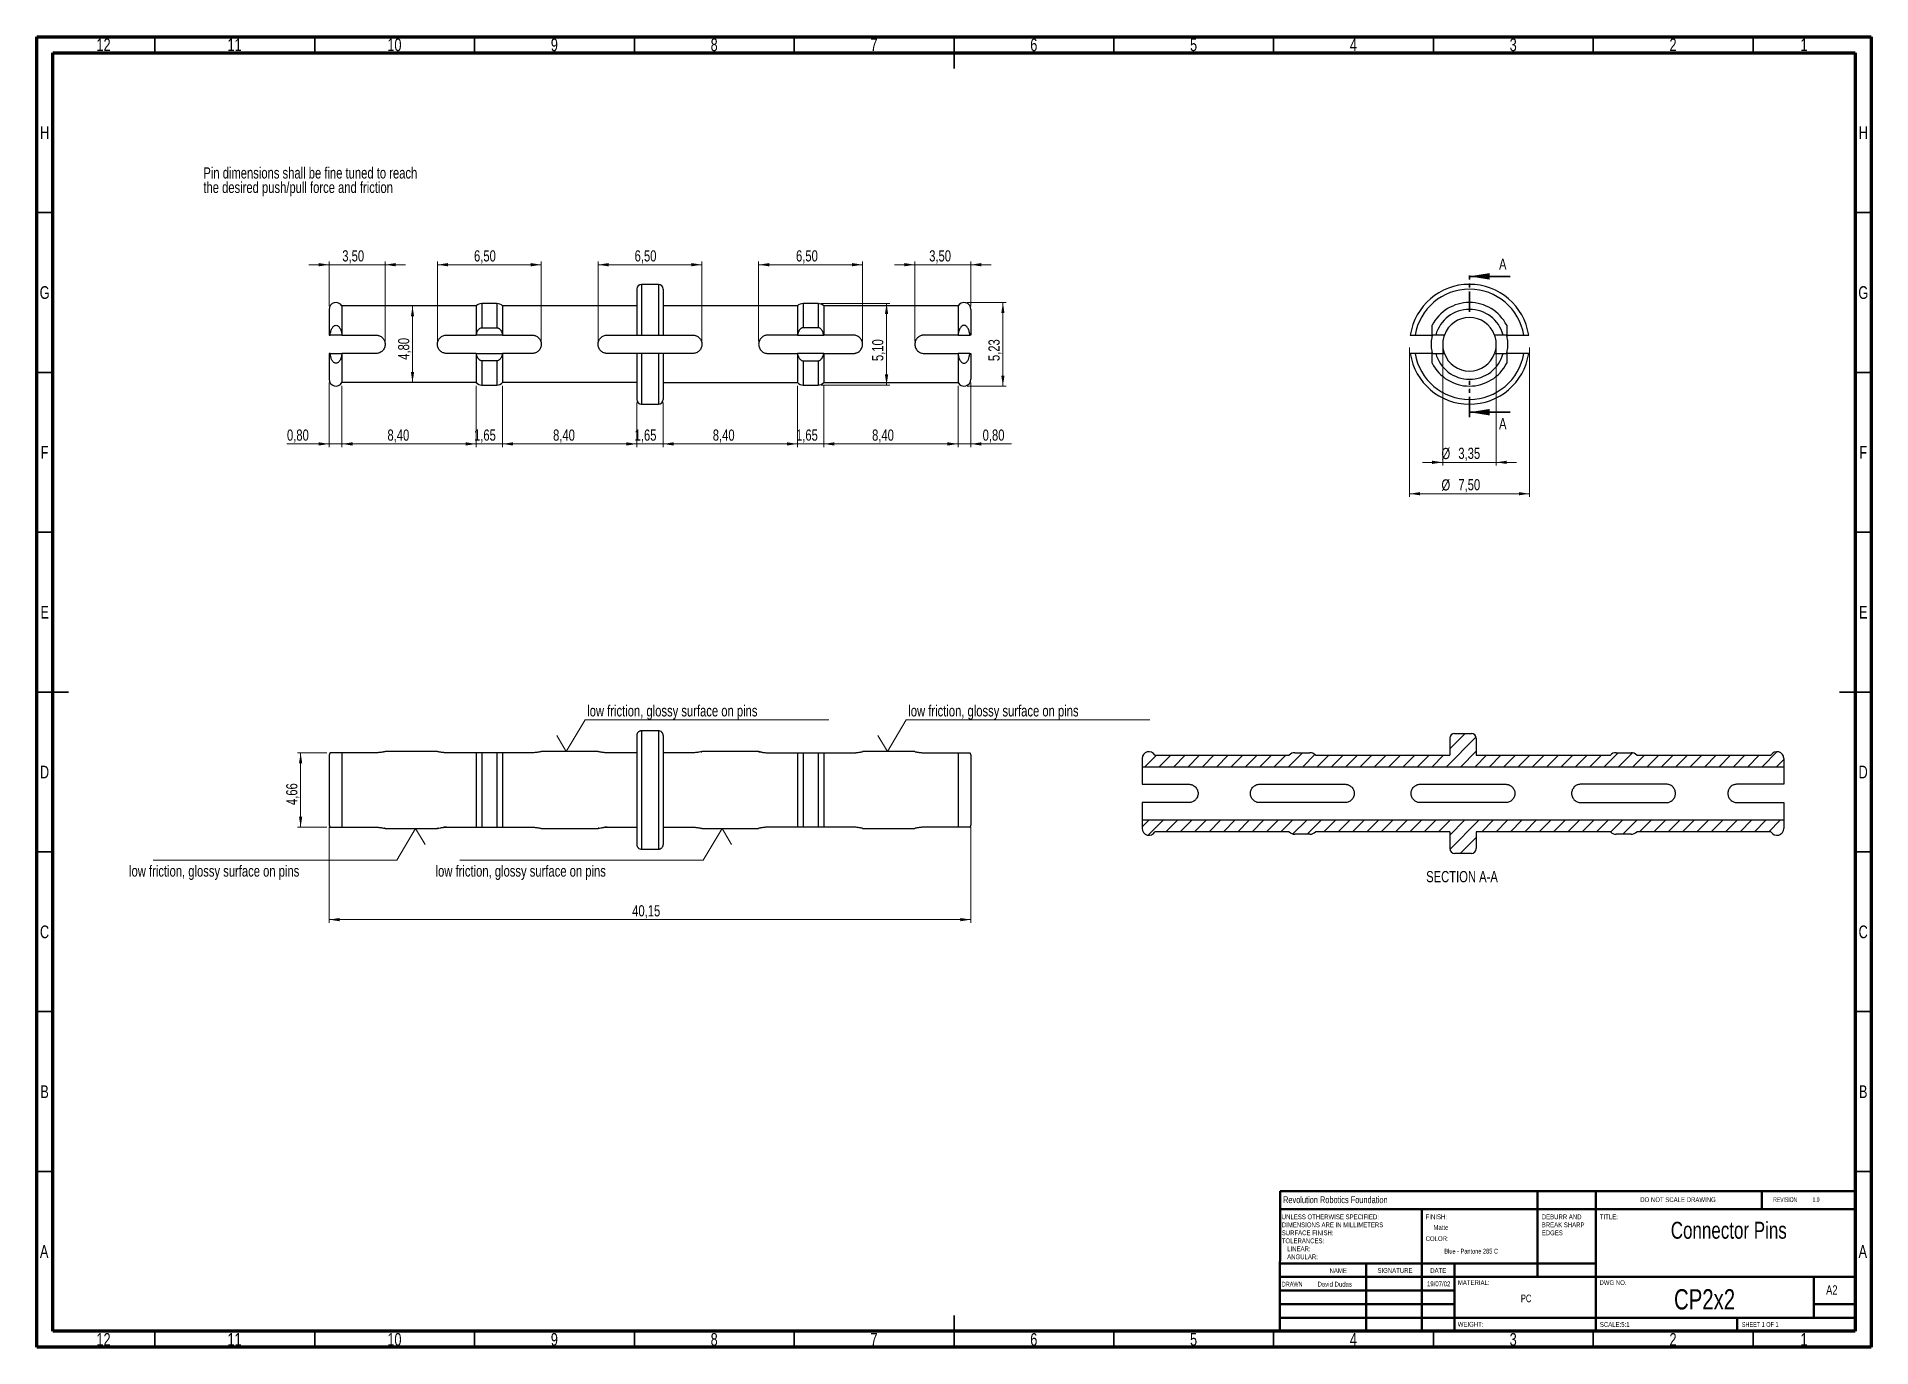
# Model space of a CAD drawing. Header units: millimetres. Extents: x 15 to 589, y 5 to 415.
import ezdxf

# ---------------------------------------------------------------- set-up
doc = ezdxf.new("R2010")
doc.units = ezdxf.units.MM
doc.linetypes.add('PHANTOM', pattern=[12.7, 6.35, -1.27, 1.27, -1.27, 1.27, -1.27])
doc.styles.add('SLDTEXTSTYLE0', font='TXT', dxfattribs={"width": 0.75})
doc.styles.add('SLDTEXTSTYLE1', font='TXT', dxfattribs={"width": 0.686449})
doc.styles.add('SLDTEXTSTYLE2', font='TXT', dxfattribs={"width": 0.625})
doc.styles.add('SLDTEXTSTYLE3', font='TXT', dxfattribs={"width": 0.6875})
doc.styles.add('SLDTEXTSTYLE4', font='TXT', dxfattribs={"width": 0.7})
doc.dimstyles.new('SLDDIMSTYLE0', dxfattribs={"dimtxt": 3.5, "dimasz": 3.302, "dimexe": 0, "dimexo": 0.0625, "dimgap": 0.875, "dimtad": 1, "dimlfac": 0.2, "dimrnd": 1e-09, "dimdsep": 46, "dimtxsty": 'SLDTEXTSTYLE0', "dimsah": 1, "dimcen": 0.09, "dimadec": 0, "dimazin": 2, "dimtfac": 1, "dimtmove": 0, "dimatfit": 0, "dimfxl": 0, "dimfrac": 2, "dimtolj": 1, "dimtzin": 12, "dimarcsym": 0})
doc.dimstyles.new('SLDDIMSTYLE1', dxfattribs={"dimtxt": 3.5, "dimasz": 3.302, "dimexe": 0, "dimexo": 0.0625, "dimgap": 0.875, "dimtad": 1, "dimlfac": 0.2, "dimrnd": 1e-09, "dimzin": 12, "dimdsep": 46, "dimtxsty": 'SLDTEXTSTYLE0', "dimsah": 1, "dimcen": 0.09, "dimadec": 0, "dimazin": 3, "dimtfac": 1, "dimtofl": 0, "dimtmove": 0, "dimatfit": 3, "dimfxl": 0, "dimfrac": 2, "dimtolj": 1, "dimtzin": 12, "dimarcsym": 0})
doc.dimstyles.new('SLDDIMSTYLE2', dxfattribs={"dimtxt": 3.5, "dimasz": 3.302, "dimexe": 0, "dimexo": 0.0625, "dimgap": 0.875, "dimtad": 1, "dimlfac": 0.2, "dimrnd": 1e-09, "dimzin": 12, "dimdsep": 46, "dimtxsty": 'SLDTEXTSTYLE0', "dimsah": 1, "dimcen": 0.09, "dimadec": 0, "dimazin": 3, "dimtfac": 1, "dimtmove": 0, "dimatfit": 0, "dimfxl": 0, "dimfrac": 2, "dimtolj": 1, "dimtzin": 12, "dimarcsym": 0})

msp = doc.modelspace()

# ---------------------------------------------------------------- texts
at = {"color": 7, "linetype": 'Continuous', "lineweight": 0}
for s, insert, char_height, attachment_point, style in [('12', (35.92, 414.452), 3.9687, 2, 'SLDTEXTSTYLE0'), ('11', (76.92, 414.452), 3.9687, 2, 'SLDTEXTSTYLE0'), ('10', (126.92, 414.452), 3.9687, 2, 'SLDTEXTSTYLE0'), ('9', (176.96, 414.452), 3.969, 2, 'SLDTEXTSTYLE0'), ('8', (226.96, 414.452), 3.969, 2, 'SLDTEXTSTYLE0'), ('7', (276.96, 414.452), 3.969, 2, 'SLDTEXTSTYLE0'), ('6', (326.96, 414.452), 3.969, 2, 'SLDTEXTSTYLE0'), ('5', (376.96, 414.452), 3.969, 2, 'SLDTEXTSTYLE0'), ('4', (426.96, 414.452), 3.969, 2, 'SLDTEXTSTYLE0'), ('3', (476.96, 414.452), 3.969, 2, 'SLDTEXTSTYLE0'), ('2', (526.96, 414.452), 3.969, 2, 'SLDTEXTSTYLE0'), ('1', (567.96, 414.452), 3.969, 2, 'SLDTEXTSTYLE0'), ('H', (17.49, 386.952), 3.969, 2, 'SLDTEXTSTYLE0'), ('H', (586.49, 386.952), 3.969, 2, 'SLDTEXTSTYLE0'), ('G', (17.487, 336.952), 3.969, 2, 'SLDTEXTSTYLE0'), ('G', (586.487, 336.952), 3.969, 2, 'SLDTEXTSTYLE0'), ('F', (17.458, 286.952), 3.969, 2, 'SLDTEXTSTYLE0'), ('F', (586.458, 286.952), 3.969, 2, 'SLDTEXTSTYLE0'), ('E', (17.508, 236.952), 3.969, 2, 'SLDTEXTSTYLE0'), ('E', (586.508, 236.952), 3.969, 2, 'SLDTEXTSTYLE0'), ('D', (17.453, 186.952), 3.969, 2, 'SLDTEXTSTYLE0'), ('D', (586.453, 186.952), 3.969, 2, 'SLDTEXTSTYLE0'), ('SECTION A-A', (460.942, 153.997), 3.5, 2, 'SLDTEXTSTYLE0'), ('C', (17.459, 136.952), 3.969, 2, 'SLDTEXTSTYLE0'), ('C', (586.459, 136.952), 3.969, 2, 'SLDTEXTSTYLE0'), ('B', (17.471, 86.952), 3.969, 2, 'SLDTEXTSTYLE0'), ('B', (586.471, 86.952), 3.969, 2, 'SLDTEXTSTYLE0'), ('Revolution Robotics Foundation', (404.963, 52.212), 2.11667, 1, 'SLDTEXTSTYLE0'), ('DO NOT SCALE DRAWING', (516.715, 51.937), 1.5, 1, 'SLDTEXTSTYLE0'), ('REVISION           1.0', (558.327, 51.937), 1.5, 1, 'SLDTEXTSTYLE2'), ('FINISH:', (449.564, 46.566), 1.5, 1, 'SLDTEXTSTYLE0'), ('TITLE:', (504.09, 46.576), 1.5, 1, 'SLDTEXTSTYLE0'), ('Matte', (452.005, 43.238), 1.4986, 1, 'SLDTEXTSTYLE0'), ('Connector Pins', (544.41, 44.266), 5.29167, 2, 'SLDTEXTSTYLE0'), ('A', (17.34, 36.952), 3.969, 2, 'SLDTEXTSTYLE0'), ('COLOR:', (449.564, 39.742), 1.5, 1, 'SLDTEXTSTYLE0'), ('Blue - Pantone 285 C', (463.799, 35.826), 1.4986, 2, 'SLDTEXTSTYLE4'), ('A', (586.34, 36.952), 3.969, 2, 'SLDTEXTSTYLE0'), ('NAME', (419.506, 29.716), 1.5, 1, 'SLDTEXTSTYLE0'), ('SIGNATURE', (434.494, 29.776), 1.5, 1, 'SLDTEXTSTYLE0'), ('DATE', (451.008, 29.776), 1.5, 1, 'SLDTEXTSTYLE0'), ('DRAWN', (404.554, 25.505), 1.5, 1, 'SLDTEXTSTYLE1'), ('David Dudas', (421.125, 25.503), 1.4986, 2, 'SLDTEXTSTYLE0'), ('19/07/02', (453.647, 25.603), 1.4986, 2, 'SLDTEXTSTYLE0'), ('MATERIAL:', (459.646, 25.986), 1.5, 1, 'SLDTEXTSTYLE0'), ('DWG NO.', (503.953, 25.986), 1.5, 1, 'SLDTEXTSTYLE0'), ('CP2x2', (536.832, 23.181), 6.35, 2, 'SLDTEXTSTYLE0'), ('A2', (574.871, 24.406), 2.9104, 1, 'SLDTEXTSTYLE0'), ('PC', (481.006, 21.486), 2.3813, 2, 'SLDTEXTSTYLE0'), ('WEIGHT:', (459.618, 12.949), 1.4986, 1, 'SLDTEXTSTYLE0'), ('SCALE:5:1', (504.074, 12.9), 1.5, 1, 'SLDTEXTSTYLE0'), ('SHEET 1 OF 1', (548.478, 12.9), 1.5, 1, 'SLDTEXTSTYLE3'), ('12', (35.92, 9.452), 3.9687, 2, 'SLDTEXTSTYLE0'), ('11', (76.92, 9.452), 3.9687, 2, 'SLDTEXTSTYLE0'), ('10', (126.92, 9.452), 3.9687, 2, 'SLDTEXTSTYLE0'), ('9', (176.96, 9.452), 3.969, 2, 'SLDTEXTSTYLE0'), ('8', (226.96, 9.452), 3.969, 2, 'SLDTEXTSTYLE0'), ('7', (276.96, 9.452), 3.969, 2, 'SLDTEXTSTYLE0'), ('6', (326.96, 9.452), 3.969, 2, 'SLDTEXTSTYLE0'), ('5', (376.96, 9.452), 3.969, 2, 'SLDTEXTSTYLE0'), ('4', (426.96, 9.452), 3.969, 2, 'SLDTEXTSTYLE0'), ('3', (476.96, 9.452), 3.969, 2, 'SLDTEXTSTYLE0'), ('2', (526.96, 9.452), 3.969, 2, 'SLDTEXTSTYLE0'), ('1', (567.96, 9.452), 3.969, 2, 'SLDTEXTSTYLE0')]:
    msp.add_mtext(s, dxfattribs=dict(at, insert=insert, char_height=char_height, attachment_point=attachment_point, style=style))
at = {"color": 7, "linetype": 'Continuous', "char_height": 3.5, "attachment_point": 1, "style": 'SLDTEXTSTYLE0'}
for insert in [(472.527, 345.587), (472.527, 295.676)]:
    msp.add_mtext('A', dxfattribs=dict(at, insert=insert))

# ---------------------------------------------------------------- blocks, each defined once
blk = doc.blocks.new('SW_NOTE_0')
at = {"color": 0, "linetype": 'Continuous', "lineweight": 0, "char_height": 3.5, "attachment_point": 1, "style": 'SLDTEXTSTYLE0'}
for s, insert in [('the desired push/pull force and friction', (0, -0.01)), ('Pin dimensions shall be fine tuned to reach', (0, 4.51))]:
    blk.add_mtext(s, dxfattribs=dict(at, insert=insert))
blk = doc.blocks.new('SW_NOTE_0_1')
at = {"color": 0, "linetype": 'Continuous', "lineweight": 0, "char_height": 1.5, "attachment_point": 1, "style": 'SLDTEXTSTYLE0'}
for s, insert in [('UNLESS OTHERWISE SPECIFIED:', (0, 1.93)), ('TOLERANCES:', (0, -5.57)), ('SURFACE FINISH:', (0, -3.07)), ('DIMENSIONS ARE IN MILLIMETERS', (0, -0.57)), ('ANGULAR:', (1.69, -10.57)), ('LINEAR:', (1.69, -8.07))]:
    blk.add_mtext(s, dxfattribs=dict(at, insert=insert))
blk = doc.blocks.new('SW_NOTE_0_2')
at = {"color": 0, "linetype": 'Continuous', "lineweight": 0, "char_height": 1.5, "attachment_point": 1, "style": 'SLDTEXTSTYLE0'}
for s, insert in [('DEBURR AND', (0, 1.93)), ('BREAK SHARP', (0, -0.57)), ('EDGES', (0, -3.07))]:
    blk.add_mtext(s, dxfattribs=dict(at, insert=insert))
blk = doc.blocks.new('_D')
at = {"color": 7, "linetype": 'Continuous', "lineweight": 0}
for p, q in [((106.51, 306.84), (106.51, 286.61)), ((110.51, 305.78), (110.51, 286.61)), ((106.51, 287.61), (93.31, 287.61)), ((106.51, 287.61), (110.51, 287.61)), ((110.51, 287.61), (116.86, 287.61))]:
    blk.add_line(p, q, dxfattribs=at)
at = {"color": 7, "linetype": 'Continuous', "lineweight": 18}
for points in [[(106.51, 287.61), (103.21, 288.12), (103.21, 287.1)], [(110.51, 287.61), (113.81, 287.1), (113.81, 288.12)]]:
    blk.add_solid(points, dxfattribs=at)
at = {"color": 7, "linetype": 'Continuous', "lineweight": 18, "insert": (93.31, 292.12), "char_height": 3.5, "attachment_point": 1, "style": 'SLDTEXTSTYLE0'}
blk.add_mtext('0,80', dxfattribs=at)
blk = doc.blocks.new('_D_1')
at = {"color": 7, "linetype": 'Continuous', "lineweight": 0}
for p, q in [((110.51, 305.78), (110.51, 286.61)), ((152.51, 305.78), (152.51, 286.61)), ((110.51, 287.61), (152.51, 287.61))]:
    blk.add_line(p, q, dxfattribs=at)
at = {"color": 7, "linetype": 'Continuous', "lineweight": 18}
for points in [[(110.51, 287.61), (113.81, 287.1), (113.81, 288.12)], [(152.51, 287.61), (149.21, 288.12), (149.21, 287.1)]]:
    blk.add_solid(points, dxfattribs=at)
at = {"color": 7, "linetype": 'Continuous', "lineweight": 18, "insert": (124.74, 292.12), "char_height": 3.5, "attachment_point": 1, "style": 'SLDTEXTSTYLE0'}
blk.add_mtext('8,40', dxfattribs=at)
blk = doc.blocks.new('_D_2')
at = {"color": 7, "linetype": 'Continuous', "lineweight": 0}
for p, q in [((152.51, 305.78), (152.51, 286.61)), ((160.76, 305.78), (160.76, 286.61)), ((152.51, 287.61), (146.16, 287.61)), ((152.51, 287.61), (160.76, 287.61)), ((160.76, 287.61), (167.11, 287.61))]:
    blk.add_line(p, q, dxfattribs=at)
at = {"color": 7, "linetype": 'Continuous', "lineweight": 18}
for points in [[(152.51, 287.61), (149.21, 288.12), (149.21, 287.1)], [(160.76, 287.61), (164.06, 287.1), (164.06, 288.12)]]:
    blk.add_solid(points, dxfattribs=at)
at = {"color": 7, "linetype": 'Continuous', "lineweight": 18, "insert": (151.83, 292.12), "char_height": 3.5, "attachment_point": 1, "style": 'SLDTEXTSTYLE0'}
blk.add_mtext('1,65', dxfattribs=at)
blk = doc.blocks.new('_D_3')
at = {"color": 7, "linetype": 'Continuous', "lineweight": 0}
for p, q in [((160.76, 305.78), (160.76, 286.61)), ((202.76, 300.53), (202.76, 286.61)), ((160.76, 287.61), (202.76, 287.61))]:
    blk.add_line(p, q, dxfattribs=at)
at = {"color": 7, "linetype": 'Continuous', "lineweight": 18}
for points in [[(160.76, 287.61), (164.06, 287.1), (164.06, 288.12)], [(202.76, 287.61), (199.46, 288.12), (199.46, 287.1)]]:
    blk.add_solid(points, dxfattribs=at)
at = {"color": 7, "linetype": 'Continuous', "lineweight": 18, "insert": (176.56, 292.12), "char_height": 3.5, "attachment_point": 1, "style": 'SLDTEXTSTYLE0'}
blk.add_mtext('8,40', dxfattribs=at)
blk = doc.blocks.new('_D_4')
at = {"color": 7, "linetype": 'Continuous', "lineweight": 0}
for p, q in [((202.76, 300.53), (202.76, 286.61)), ((211.01, 300.53), (211.01, 286.61)), ((202.76, 287.61), (196.41, 287.61)), ((202.76, 287.61), (211.01, 287.61)), ((211.01, 287.61), (217.36, 287.61))]:
    blk.add_line(p, q, dxfattribs=at)
at = {"color": 7, "linetype": 'Continuous', "lineweight": 18}
for points in [[(202.76, 287.61), (199.46, 288.12), (199.46, 287.1)], [(211.01, 287.61), (214.31, 287.1), (214.31, 288.12)]]:
    blk.add_solid(points, dxfattribs=at)
at = {"color": 7, "linetype": 'Continuous', "lineweight": 18, "insert": (202.07, 292.12), "char_height": 3.5, "attachment_point": 1, "style": 'SLDTEXTSTYLE0'}
blk.add_mtext('1,65', dxfattribs=at)
blk = doc.blocks.new('_D_5')
at = {"color": 7, "linetype": 'Continuous', "lineweight": 0}
for p, q in [((253.01, 305.78), (253.01, 286.61)), ((211.01, 300.53), (211.01, 286.61)), ((211.01, 287.61), (253.01, 287.61))]:
    blk.add_line(p, q, dxfattribs=at)
at = {"color": 7, "linetype": 'Continuous', "lineweight": 18}
for points in [[(211.01, 287.61), (214.31, 287.1), (214.31, 288.12)], [(253.01, 287.61), (249.71, 288.12), (249.71, 287.1)]]:
    blk.add_solid(points, dxfattribs=at)
at = {"color": 7, "linetype": 'Continuous', "lineweight": 18, "insert": (226.53, 292.12), "char_height": 3.5, "attachment_point": 1, "style": 'SLDTEXTSTYLE0'}
blk.add_mtext('8,40', dxfattribs=at)
blk = doc.blocks.new('_D_6')
at = {"color": 7, "linetype": 'Continuous', "lineweight": 0}
for p, q in [((253.01, 305.78), (253.01, 286.61)), ((261.26, 305.78), (261.26, 286.61)), ((253.01, 287.61), (246.66, 287.61)), ((253.01, 287.61), (261.26, 287.61)), ((261.26, 287.61), (267.61, 287.61))]:
    blk.add_line(p, q, dxfattribs=at)
at = {"color": 7, "linetype": 'Continuous', "lineweight": 18}
for points in [[(253.01, 287.61), (249.71, 288.12), (249.71, 287.1)], [(261.26, 287.61), (264.56, 287.1), (264.56, 288.12)]]:
    blk.add_solid(points, dxfattribs=at)
at = {"color": 7, "linetype": 'Continuous', "lineweight": 18, "insert": (252.57, 292.12), "char_height": 3.5, "attachment_point": 1, "style": 'SLDTEXTSTYLE0'}
blk.add_mtext('1,65', dxfattribs=at)
blk = doc.blocks.new('_D_7')
at = {"color": 7, "linetype": 'Continuous', "lineweight": 0}
for p, q in [((261.26, 305.78), (261.26, 286.61)), ((303.26, 305.78), (303.26, 286.61)), ((261.26, 287.61), (303.26, 287.61))]:
    blk.add_line(p, q, dxfattribs=at)
at = {"color": 7, "linetype": 'Continuous', "lineweight": 18}
for points in [[(261.26, 287.61), (264.56, 287.1), (264.56, 288.12)], [(303.26, 287.61), (299.96, 288.12), (299.96, 287.1)]]:
    blk.add_solid(points, dxfattribs=at)
at = {"color": 7, "linetype": 'Continuous', "lineweight": 18, "insert": (276.37, 292.12), "char_height": 3.5, "attachment_point": 1, "style": 'SLDTEXTSTYLE0'}
blk.add_mtext('8,40', dxfattribs=at)
blk = doc.blocks.new('_D_8')
at = {"color": 7, "linetype": 'Continuous', "lineweight": 0}
for p, q in [((303.26, 305.78), (303.26, 286.61)), ((307.26, 306.84), (307.26, 286.61)), ((303.26, 287.61), (296.91, 287.61)), ((303.26, 287.61), (307.26, 287.61)), ((307.26, 287.61), (320.01, 287.61))]:
    blk.add_line(p, q, dxfattribs=at)
at = {"color": 7, "linetype": 'Continuous', "lineweight": 18}
for points in [[(303.26, 287.61), (299.96, 288.12), (299.96, 287.1)], [(307.26, 287.61), (310.56, 287.1), (310.56, 288.12)]]:
    blk.add_solid(points, dxfattribs=at)
at = {"color": 7, "linetype": 'Continuous', "lineweight": 18, "insert": (310.96, 292.12), "char_height": 3.5, "attachment_point": 1, "style": 'SLDTEXTSTYLE0'}
blk.add_mtext('0,80', dxfattribs=at)
blk = doc.blocks.new('_D_9')
at = {"color": 7, "linetype": 'Continuous', "lineweight": 0}
for p, q in [((306.12, 331.85), (318.3, 331.85)), ((317.3, 331.85), (317.3, 305.7)), ((306.12, 305.7), (318.3, 305.7))]:
    blk.add_line(p, q, dxfattribs=at)
at = {"color": 7, "linetype": 'Continuous', "lineweight": 18}
for points in [[(317.3, 331.85), (316.79, 328.55), (317.8, 328.55)], [(317.3, 305.7), (317.8, 309), (316.79, 309)]]:
    blk.add_solid(points, dxfattribs=at)
at = {"color": 7, "linetype": 'Continuous', "lineweight": 18, "insert": (312.78, 313.52), "char_height": 3.5, "attachment_point": 1, "rotation": 90, "style": 'SLDTEXTSTYLE0'}
blk.add_mtext('5,23', dxfattribs=at)
blk = doc.blocks.new('_D_10')
at = {"color": 7, "linetype": 'Continuous', "lineweight": 0}
for p, q in [((260.47, 331.53), (281.9, 331.53)), ((280.9, 331.53), (280.9, 306.03)), ((260.47, 306.03), (281.9, 306.03))]:
    blk.add_line(p, q, dxfattribs=at)
at = {"color": 7, "linetype": 'Continuous', "lineweight": 18}
for points in [[(280.9, 331.53), (280.39, 328.23), (281.41, 328.23)], [(280.9, 306.03), (281.41, 309.33), (280.39, 309.33)]]:
    blk.add_solid(points, dxfattribs=at)
at = {"color": 7, "linetype": 'Continuous', "lineweight": 18, "insert": (276.39, 313.52), "char_height": 3.5, "attachment_point": 1, "rotation": 90, "style": 'SLDTEXTSTYLE0'}
blk.add_mtext('5,10', dxfattribs=at)
blk = doc.blocks.new('_D_11')
at = {"color": 7, "linetype": 'Continuous', "lineweight": 0}
for p, q in [((140.38, 319.78), (140.38, 344.67)), ((172.88, 319.78), (172.88, 344.67)), ((140.38, 343.67), (172.88, 343.67))]:
    blk.add_line(p, q, dxfattribs=at)
at = {"color": 7, "linetype": 'Continuous', "lineweight": 18}
for points in [[(140.38, 343.67), (143.69, 343.16), (143.69, 344.18)], [(172.88, 343.67), (169.58, 344.18), (169.58, 343.16)]]:
    blk.add_solid(points, dxfattribs=at)
at = {"color": 7, "linetype": 'Continuous', "lineweight": 18, "insert": (151.83, 348.18), "char_height": 3.5, "attachment_point": 1, "style": 'SLDTEXTSTYLE0'}
blk.add_mtext('6,50', dxfattribs=at)
blk = doc.blocks.new('_D_12')
at = {"color": 7, "linetype": 'Continuous', "lineweight": 0}
for p, q in [((190.63, 319.78), (190.63, 344.67)), ((223.13, 319.78), (223.13, 344.67)), ((190.63, 343.67), (223.13, 343.67))]:
    blk.add_line(p, q, dxfattribs=at)
at = {"color": 7, "linetype": 'Continuous', "lineweight": 18}
for points in [[(190.63, 343.67), (193.94, 343.16), (193.94, 344.18)], [(223.13, 343.67), (219.83, 344.18), (219.83, 343.16)]]:
    blk.add_solid(points, dxfattribs=at)
at = {"color": 7, "linetype": 'Continuous', "lineweight": 18, "insert": (202.07, 348.18), "char_height": 3.5, "attachment_point": 1, "style": 'SLDTEXTSTYLE0'}
blk.add_mtext('6,50', dxfattribs=at)
blk = doc.blocks.new('_D_13')
at = {"color": 7, "linetype": 'Continuous', "lineweight": 0}
for p, q in [((240.88, 319.78), (240.88, 344.67)), ((273.38, 319.78), (273.38, 344.67)), ((240.88, 343.67), (273.38, 343.67))]:
    blk.add_line(p, q, dxfattribs=at)
at = {"color": 7, "linetype": 'Continuous', "lineweight": 18}
for points in [[(240.88, 343.67), (244.19, 343.16), (244.19, 344.18)], [(273.38, 343.67), (270.08, 344.18), (270.08, 343.16)]]:
    blk.add_solid(points, dxfattribs=at)
at = {"color": 7, "linetype": 'Continuous', "lineweight": 18, "insert": (252.57, 348.18), "char_height": 3.5, "attachment_point": 1, "style": 'SLDTEXTSTYLE0'}
blk.add_mtext('6,50', dxfattribs=at)
blk = doc.blocks.new('_D_14')
at = {"color": 7, "linetype": 'Continuous', "lineweight": 0}
for p, q in [((106.51, 330.71), (106.51, 344.67)), ((124.01, 319.78), (124.01, 344.67)), ((106.51, 343.67), (100.16, 343.67)), ((106.51, 343.67), (124.01, 343.67)), ((124.01, 343.67), (130.36, 343.67))]:
    blk.add_line(p, q, dxfattribs=at)
at = {"color": 7, "linetype": 'Continuous', "lineweight": 18}
for points in [[(106.51, 343.67), (103.21, 344.18), (103.21, 343.16)], [(124.01, 343.67), (127.31, 343.16), (127.31, 344.18)]]:
    blk.add_solid(points, dxfattribs=at)
at = {"color": 7, "linetype": 'Continuous', "lineweight": 18, "insert": (110.61, 348.18), "char_height": 3.5, "attachment_point": 1, "style": 'SLDTEXTSTYLE0'}
blk.add_mtext('3,50', dxfattribs=at)
blk = doc.blocks.new('_D_15')
at = {"color": 7, "linetype": 'Continuous', "lineweight": 0}
for p, q in [((289.76, 319.78), (289.76, 344.67)), ((307.26, 330.71), (307.26, 344.67)), ((289.76, 343.67), (283.41, 343.67)), ((289.76, 343.67), (307.26, 343.67)), ((307.26, 343.67), (313.61, 343.67))]:
    blk.add_line(p, q, dxfattribs=at)
at = {"color": 7, "linetype": 'Continuous', "lineweight": 18}
for points in [[(289.76, 343.67), (286.46, 344.18), (286.46, 343.16)], [(307.26, 343.67), (310.56, 343.16), (310.56, 344.18)]]:
    blk.add_solid(points, dxfattribs=at)
at = {"color": 7, "linetype": 'Continuous', "lineweight": 18, "insert": (294.23, 348.18), "char_height": 3.5, "attachment_point": 1, "style": 'SLDTEXTSTYLE0'}
blk.add_mtext('3,50', dxfattribs=at)
blk = doc.blocks.new('_D_16')
at = {"color": 7, "linetype": 'Continuous', "lineweight": 0}
blk.add_line((132.58, 330.78), (132.58, 306.78), dxfattribs=at)
at = {"color": 7, "linetype": 'Continuous', "lineweight": 18}
for points in [[(132.58, 330.78), (132.08, 327.48), (133.09, 327.48)], [(132.58, 306.78), (133.09, 310.08), (132.08, 310.08)]]:
    blk.add_solid(points, dxfattribs=at)
at = {"color": 7, "linetype": 'Continuous', "lineweight": 18, "insert": (128.07, 313.93), "char_height": 3.5, "attachment_point": 1, "rotation": 90, "style": 'SLDTEXTSTYLE0'}
blk.add_mtext('4,80', dxfattribs=at)
blk = doc.blocks.new('_D_17')
at = {"color": 7, "linetype": 'Continuous', "lineweight": 0}
for p, q in [((106.51, 167.8), (106.51, 137.79)), ((307.26, 167.8), (307.26, 137.79)), ((106.51, 138.79), (307.26, 138.79))]:
    blk.add_line(p, q, dxfattribs=at)
at = {"color": 7, "linetype": 'Continuous', "lineweight": 18}
for points in [[(106.51, 138.79), (109.81, 138.28), (109.81, 139.3)], [(307.26, 138.79), (303.96, 139.3), (303.96, 138.28)]]:
    blk.add_solid(points, dxfattribs=at)
at = {"color": 7, "linetype": 'Continuous', "lineweight": 18, "insert": (201.31, 143.3), "char_height": 3.5, "attachment_point": 1, "style": 'SLDTEXTSTYLE0'}
blk.add_mtext('40,15', dxfattribs=at)
blk = doc.blocks.new('_D_18')
at = {"color": 7, "linetype": 'Continuous', "lineweight": 0}
for p, q in [((105.79, 190.99), (96.58, 190.99)), ((97.58, 190.99), (97.58, 167.69)), ((105.79, 167.69), (96.58, 167.69))]:
    blk.add_line(p, q, dxfattribs=at)
at = {"color": 7, "linetype": 'Continuous', "lineweight": 18}
for points in [[(97.58, 190.99), (97.07, 187.69), (98.08, 187.69)], [(97.58, 167.69), (98.08, 170.99), (97.07, 170.99)]]:
    blk.add_solid(points, dxfattribs=at)
at = {"color": 7, "linetype": 'Continuous', "lineweight": 18, "insert": (93.06, 174.63), "char_height": 3.5, "attachment_point": 1, "rotation": 90, "style": 'SLDTEXTSTYLE0'}
blk.add_mtext('4,66', dxfattribs=at)
blk = doc.blocks.new('SW_SFSYMBOL_0')
at = {"color": 0, "linetype": 'Continuous', "lineweight": 0}
for p, q in [((-6.55, -10), (-0.65, 0)), ((-0.65, 0), (75.56, 0)), ((-6.55, -10), (-9.49, -5))]:
    blk.add_line(p, q, dxfattribs=at)
at = {"color": 0, "linetype": 'Continuous', "lineweight": 0, "insert": (0, 4.51), "char_height": 3.5, "attachment_point": 1, "style": 'SLDTEXTSTYLE0'}
blk.add_mtext('low friction, glossy surface on pins', dxfattribs=at)
blk = doc.blocks.new('SW_SFSYMBOL_1')
at = {"color": 0, "linetype": 'Continuous', "lineweight": 0}
for p, q in [((89.66, 16.11), (83.76, 6.11)), ((89.66, 16.11), (92.61, 11.11)), ((83.76, 6.11), (7.56, 6.11))]:
    blk.add_line(p, q, dxfattribs=at)
at = {"color": 0, "linetype": 'Continuous', "lineweight": 0, "insert": (0, 4.51), "char_height": 3.5, "attachment_point": 1, "style": 'SLDTEXTSTYLE0'}
blk.add_mtext('low friction, glossy surface on pins', dxfattribs=at)
blk = doc.blocks.new('SW_SFSYMBOL_2')
at = {"color": 0, "linetype": 'Continuous', "lineweight": 0}
for p, q in [((-6.54, -10), (-0.65, 0)), ((-0.65, 0), (75.56, 0)), ((-6.54, -10), (-9.49, -5))]:
    blk.add_line(p, q, dxfattribs=at)
at = {"color": 0, "linetype": 'Continuous', "lineweight": 0, "insert": (0, 4.51), "char_height": 3.5, "attachment_point": 1, "style": 'SLDTEXTSTYLE0'}
blk.add_mtext('low friction, glossy surface on pins', dxfattribs=at)
blk = doc.blocks.new('SW_SFSYMBOL_3')
at = {"color": 0, "linetype": 'Continuous', "lineweight": 0}
for p, q in [((89.66, 16.11), (83.76, 6.11)), ((89.66, 16.11), (92.61, 11.11)), ((83.76, 6.11), (7.56, 6.11))]:
    blk.add_line(p, q, dxfattribs=at)
at = {"color": 0, "linetype": 'Continuous', "lineweight": 0, "insert": (0, 4.51), "char_height": 3.5, "attachment_point": 1, "style": 'SLDTEXTSTYLE0'}
blk.add_mtext('low friction, glossy surface on pins', dxfattribs=at)
blk = doc.blocks.new('_D_19')
at = {"color": 7, "linetype": 'Continuous', "lineweight": 0}
for p, q in [((454.91, 317.78), (454.91, 280.84)), ((471.66, 317.78), (471.66, 280.84)), ((454.91, 281.84), (448.56, 281.84)), ((454.91, 281.84), (471.66, 281.84)), ((471.66, 281.84), (478.01, 281.84))]:
    blk.add_line(p, q, dxfattribs=at)
at = {"color": 7, "linetype": 'Continuous', "lineweight": 18}
for points in [[(454.91, 281.84), (451.6, 282.35), (451.6, 281.34)], [(471.66, 281.84), (474.96, 281.34), (474.96, 282.35)]]:
    blk.add_solid(points, dxfattribs=at)
at = {"color": 7, "linetype": 'Continuous', "lineweight": 18, "char_height": 3.5, "attachment_point": 1, "style": 'SLDTEXTSTYLE0'}
for s, insert in [('%%c', (454.52, 286.36)), ('3,35', (459.8, 286.41))]:
    blk.add_mtext(s, dxfattribs=dict(at, insert=insert))
blk = doc.blocks.new('_D_20')
at = {"color": 7, "linetype": 'Continuous', "lineweight": 0}
for p, q in [((444.53, 317.78), (444.53, 271.03)), ((482.03, 317.78), (482.03, 271.03)), ((444.53, 272.03), (482.03, 272.03))]:
    blk.add_line(p, q, dxfattribs=at)
at = {"color": 7, "linetype": 'Continuous', "lineweight": 18}
for points in [[(444.53, 272.03), (447.83, 271.52), (447.83, 272.53)], [(482.03, 272.03), (478.73, 272.53), (478.73, 271.52)]]:
    blk.add_solid(points, dxfattribs=at)
at = {"color": 7, "linetype": 'Continuous', "lineweight": 18, "char_height": 3.5, "attachment_point": 1, "style": 'SLDTEXTSTYLE0'}
for s, insert in [('%%c', (454.52, 276.54)), ('7,50', (459.8, 276.59))]:
    blk.add_mtext(s, dxfattribs=dict(at, insert=insert))

# ---------------------------------------------------------------- dimensions: what is measured, and where the dimension line sits
at = {"color": 7, "linetype": 'Continuous', "lineweight": 18}
for base, p1, p2, dimstyle, picture, middle in [((124.009, 343.672), (106.509, 329.71), (124.009, 318.777), 'SLDDIMSTYLE2', '_D_14', (115.135, 343.672)), ((172.884, 343.672), (140.384, 318.777), (172.884, 318.777), 'SLDDIMSTYLE1', '_D_11', (156.358, 343.672)), ((223.134, 343.672), (190.634, 318.777), (223.134, 318.777), 'SLDDIMSTYLE1', '_D_12', (206.595, 343.672)), ((273.384, 343.672), (240.884, 318.777), (273.384, 318.777), 'SLDDIMSTYLE1', '_D_13', (257.095, 343.672)), ((307.259, 343.672), (289.759, 318.777), (307.259, 329.71), 'SLDDIMSTYLE2', '_D_15', (298.756, 343.672)), ((110.509, 287.609), (106.509, 307.844), (110.509, 306.777), 'SLDDIMSTYLE0', '_D', (97.835, 287.609)), ((152.509, 287.609), (110.509, 306.777), (152.509, 306.777), 'SLDDIMSTYLE1', '_D_1', (129.266, 287.609)), ((160.759, 287.609), (152.509, 306.777), (160.759, 306.777), 'SLDDIMSTYLE2', '_D_2', (156.358, 287.609)), ((202.759, 287.609), (160.759, 306.777), (202.759, 301.527), 'SLDDIMSTYLE1', '_D_3', (181.082, 287.609)), ((253.009, 287.609), (211.009, 301.527), (253.009, 306.777), 'SLDDIMSTYLE1', '_D_5', (231.056, 287.609)), ((261.259, 287.609), (253.009, 306.777), (261.259, 306.777), 'SLDDIMSTYLE2', '_D_6', (257.095, 287.609)), ((303.259, 287.609), (261.259, 306.777), (303.259, 306.777), 'SLDDIMSTYLE1', '_D_7', (280.898, 287.609)), ((307.259, 287.609), (303.259, 306.777), (307.259, 307.844), 'SLDDIMSTYLE0', '_D_8', (315.485, 287.609)), ((211.009, 287.609), (202.759, 301.527), (211.009, 301.527), 'SLDDIMSTYLE2', '_D_4', (206.595, 287.609)), ((307.259, 138.789), (106.509, 168.795), (307.259, 168.795), 'SLDDIMSTYLE1', '_D_17', (207.13, 138.789))]:
    dim = msp.add_linear_dim(base=base, p1=p1, p2=p2, dimstyle=dimstyle, dxfattribs=at)
    dim.commit()
    dim.dimension.update_dxf_attribs({"geometry": picture, "text_midpoint": middle, "dimtype": 160})
for base, p1, p2, dimstyle, picture, middle in [((132.585, 306.777), (152.509, 330.777), (152.509, 306.777), 'SLDDIMSTYLE2', '_D_16', (132.585, 318.452)), ((280.898, 306.027), (259.473, 331.527), (259.473, 306.027), 'SLDDIMSTYLE1', '_D_10', (280.898, 318.05)), ((317.297, 305.702), (305.116, 331.852), (305.116, 305.702), 'SLDDIMSTYLE1', '_D_9', (317.297, 318.05)), ((97.576, 167.693), (106.793, 190.994), (106.793, 167.693), 'SLDDIMSTYLE2', '_D_18', (97.576, 179.155))]:
    dim = msp.add_linear_dim(base=base, p1=p1, p2=p2, angle=90, dimstyle=dimstyle, dxfattribs=at)
    dim.commit()
    dim.dimension.update_dxf_attribs({"geometry": picture, "text_midpoint": middle, "dimtype": 160})
dim = msp.add_linear_dim(base=(482.03, 272.027), p1=(444.53, 318.777), p2=(482.03, 318.777), angle=0, text='%%c<>', dimstyle='SLDDIMSTYLE1', dxfattribs=at)
dim.commit()
dim.dimension.update_dxf_attribs({"geometry": '_D_20', "text_midpoint": (461.687, 272.027), "dimtype": 160})
dim = msp.add_linear_dim(base=(471.655, 281.844), p1=(454.905, 318.777), p2=(471.655, 318.777), text='%%c<>', dimstyle='SLDDIMSTYLE2', dxfattribs=at)
dim.commit()
dim.dimension.update_dxf_attribs({"geometry": '_D_19', "text_midpoint": (461.687, 281.844), "dimtype": 160})

# ---------------------------------------------------------------- hatches: boundary and pattern name
at = {"linetype": 'Continuous', "lineweight": 18}
h = msp.add_hatch(dxfattribs=at)
h.set_pattern_fill('ANSI31', style=0)
edge = h.paths.add_edge_path(flags=0)
edge.add_arc((413.325, 188.511), 2.5, 44.427004, 90)
edge.add_line((413.325, 191.011), (408.645, 191.011))
edge.add_arc((408.645, 188.511), 2.5, 90, 135.572996)
edge.add_line((406.86, 190.261), (364.86, 190.261))
edge.add_arc((363.003, 189.193), 2.142, 29.883098, 180)
edge.add_line((360.86, 189.193), (360.86, 186.636))
edge.add_line((360.86, 186.636), (561.61, 186.636))
edge.add_line((561.61, 186.636), (561.61, 189.193))
edge.add_arc((559.468, 189.193), 2.142, 0, 150.116902)
edge.add_line((557.61, 190.261), (515.61, 190.261))
edge.add_arc((513.825, 188.511), 2.5, 44.427004, 90)
edge.add_line((513.825, 191.011), (509.145, 191.011))
edge.add_arc((509.145, 188.511), 2.5, 90, 135.572996)
edge.add_line((507.36, 190.261), (465.36, 190.261))
edge.add_line((465.36, 190.261), (465.36, 195.511))
edge.add_arc((463.86, 195.511), 1.5, 0, 90)
edge.add_line((463.86, 197.011), (458.61, 197.011))
edge.add_arc((458.61, 195.511), 1.5, 90, 180)
edge.add_line((457.11, 195.511), (457.11, 190.261))
edge.add_line((457.11, 190.261), (415.11, 190.261))
h = msp.add_hatch(dxfattribs=at)
h.set_pattern_fill('ANSI31', style=0)
edge = h.paths.add_edge_path(flags=0)
edge.add_arc((413.325, 168.011), 2.5, 270, 315.572996)
edge.add_line((415.11, 166.261), (457.11, 166.261))
edge.add_line((457.11, 166.261), (457.11, 161.011))
edge.add_arc((458.61, 161.011), 1.5, 180, 270)
edge.add_line((458.61, 159.511), (463.86, 159.511))
edge.add_arc((463.86, 161.011), 1.5, 270, 360)
edge.add_line((465.36, 161.011), (465.36, 166.261))
edge.add_line((465.36, 166.261), (507.36, 166.261))
edge.add_arc((509.145, 168.011), 2.5, 224.427004, 270)
edge.add_line((509.145, 165.511), (513.825, 165.511))
edge.add_arc((513.825, 168.011), 2.5, 270, 315.572996)
edge.add_line((515.61, 166.261), (557.61, 166.261))
edge.add_arc((559.468, 167.328), 2.142, 209.883098, 360)
edge.add_line((561.61, 167.328), (561.61, 169.886))
edge.add_line((561.61, 169.886), (360.86, 169.886))
edge.add_line((360.86, 169.886), (360.86, 167.328))
edge.add_arc((363.003, 167.328), 2.142, 180, 330.116902)
edge.add_line((364.86, 166.261), (406.86, 166.261))
edge.add_arc((408.645, 168.011), 2.5, 224.427004, 270)
edge.add_line((408.645, 165.511), (413.325, 165.511))

# ---------------------------------------------------------------- linework, layer by layer
at = {"color": 7, "linetype": 'Continuous', "lineweight": 70}
for p, q in [((15, 5), (15, 415)), ((15, 415), (589, 415)), ((589, 415), (589, 5)), ((20, 10), (20, 410)), ((20, 410), (584, 410)), ((584, 410), (584, 10)), ((584, 10), (20, 10)), ((589, 5), (15, 5))]:
    msp.add_line(p, q, dxfattribs=at)
at = {"color": 7, "linetype": 'Continuous', "lineweight": 35}
for p, q in [((52, 410), (52, 415)), ((102, 410), (102, 415)), ((152, 410), (152, 415)), ((202, 410), (202, 415)), ((252, 410), (252, 415)), ((302, 415), (302, 405)), ((302, 410), (302, 415)), ((352, 410), (352, 415)), ((402, 410), (402, 415)), ((452, 410), (452, 415)), ((502, 410), (502, 415)), ((552, 410), (552, 415)), ((20, 360), (15, 360)), ((584, 360), (589, 360)), ((475.98, 340.027), (463.28, 340.027)), ((20, 310), (15, 310)), ((584, 310), (589, 310)), ((475.98, 297.527), (463.28, 297.527)), ((20, 260), (15, 260)), ((584, 260), (589, 260)), ((15, 210), (25, 210)), ((20, 210), (15, 210)), ((589, 210), (579, 210)), ((584, 210), (589, 210)), ((20, 160), (15, 160)), ((584, 160), (589, 160)), ((20, 110), (15, 110)), ((584, 110), (589, 110)), ((20, 60), (15, 60)), ((584, 60), (589, 60)), ((302, 5), (302, 15)), ((52, 10), (52, 5)), ((102, 10), (102, 5)), ((152, 10), (152, 5)), ((202, 10), (202, 5)), ((252, 10), (252, 5)), ((302, 10), (302, 5)), ((352, 10), (352, 5)), ((402, 10), (402, 5)), ((452, 10), (452, 5)), ((502, 10), (502, 5)), ((552, 10), (552, 5))]:
    msp.add_line(p, q, dxfattribs=at)
at = {"color": 7, "linetype": 'PHANTOM', "lineweight": 35}
for p, q in [((463.28, 328.915), (463.28, 341.615)), ((463.28, 295.939), (463.28, 308.646))]:
    msp.add_line(p, q, dxfattribs=at)
at = {"color": 7, "linetype": 'Continuous', "lineweight": 25}
for p, q in [((202.759, 336.027), (202.759, 321.652)), ((209.509, 337.527), (204.259, 337.527)), ((211.009, 336.027), (211.009, 321.652)), ((106.509, 329.71), (106.509, 321.652)), ((152.509, 330.777), (110.509, 330.777)), ((110.509, 330.777), (110.509, 321.652)), ((152.509, 330.777), (152.509, 321.652)), ((158.973, 331.527), (154.294, 331.527)), ((202.759, 330.777), (160.759, 330.777)), ((160.759, 330.777), (160.759, 321.652)), ((253.009, 330.777), (211.009, 330.777)), ((253.009, 330.777), (253.009, 321.652)), ((259.473, 331.527), (254.794, 331.527)), ((303.259, 330.777), (261.259, 330.777)), ((261.259, 330.777), (261.259, 321.652)), ((303.259, 330.777), (303.259, 321.652)), ((307.259, 329.71), (307.259, 321.652)), ((110.509, 321.652), (106.793, 321.652)), ((110.509, 321.652), (121.134, 321.652)), ((143.259, 321.652), (152.509, 321.652)), ((160.759, 321.652), (152.509, 321.652)), ((154.294, 323.957), (158.973, 323.957)), ((160.759, 321.652), (170.009, 321.652)), ((193.509, 321.652), (202.759, 321.652)), ((204.259, 321.652), (209.509, 321.652)), ((211.009, 321.652), (220.259, 321.652)), ((253.009, 321.652), (243.759, 321.652)), ((253.009, 321.652), (261.259, 321.652)), ((259.473, 323.957), (254.794, 323.957)), ((270.509, 321.652), (261.259, 321.652)), ((303.259, 321.652), (292.634, 321.652)), ((303.259, 321.652), (306.974, 321.652)), ((446.271, 321.652), (451.63, 321.652)), ((455.414, 321.652), (452.732, 321.652)), ((473.828, 321.652), (471.146, 321.652)), ((474.931, 321.652), (480.289, 321.652)), ((106.509, 315.902), (106.509, 307.844)), ((106.793, 315.902), (110.509, 315.902)), ((110.509, 315.902), (110.509, 306.777)), ((121.134, 315.902), (110.509, 315.902)), ((152.509, 315.902), (143.259, 315.902)), ((152.509, 315.902), (152.509, 306.777)), ((152.509, 315.902), (160.759, 315.902)), ((160.759, 315.902), (160.759, 306.777)), ((170.009, 315.902), (160.759, 315.902)), ((202.759, 315.902), (193.509, 315.902)), ((202.759, 315.902), (202.759, 301.527)), ((209.509, 315.902), (204.259, 315.902)), ((211.009, 315.902), (211.009, 301.527)), ((220.259, 315.902), (211.009, 315.902)), ((243.759, 315.902), (253.009, 315.902)), ((253.009, 315.902), (253.009, 306.777)), ((261.259, 315.902), (253.009, 315.902)), ((261.259, 315.902), (261.259, 306.777)), ((261.259, 315.902), (270.509, 315.902)), ((292.634, 315.902), (303.259, 315.902)), ((303.259, 315.902), (303.259, 306.777)), ((306.974, 315.902), (303.259, 315.902)), ((307.259, 315.902), (307.259, 307.844)), ((451.63, 315.902), (446.271, 315.902)), ((452.732, 315.902), (455.414, 315.902)), ((471.146, 315.902), (473.828, 315.902)), ((480.289, 315.902), (474.931, 315.902)), ((158.973, 313.597), (154.294, 313.597)), ((254.794, 313.597), (259.473, 313.597)), ((152.509, 306.777), (110.509, 306.777)), ((154.294, 306.027), (158.973, 306.027)), ((202.759, 306.777), (160.759, 306.777)), ((211.009, 306.777), (253.009, 306.777)), ((254.794, 306.027), (259.473, 306.027)), ((261.259, 306.777), (303.259, 306.777)), ((204.259, 300.027), (209.509, 300.027)), ((202.759, 196.352), (202.759, 162.335)), ((204.259, 197.872), (204.259, 160.815)), ((209.509, 197.872), (204.259, 197.872)), ((209.509, 197.872), (209.509, 160.815)), ((211.009, 196.352), (211.009, 162.335)), ((457.11, 195.511), (457.11, 190.261)), ((458.61, 197.011), (463.86, 197.011)), ((465.36, 195.511), (465.36, 190.261)), ((106.509, 189.891), (106.509, 168.795)), ((110.509, 190.994), (110.509, 179.343)), ((121.134, 190.994), (110.509, 190.994)), ((140.384, 191.343), (124.009, 191.343)), ((152.509, 190.994), (143.259, 190.994)), ((152.509, 190.994), (152.509, 179.343)), ((154.294, 190.994), (154.294, 167.693)), ((158.973, 190.994), (154.294, 190.994)), ((158.973, 190.994), (158.973, 167.693)), ((160.759, 190.994), (160.759, 179.343)), ((170.009, 190.994), (160.759, 190.994)), ((190.634, 191.343), (172.884, 191.343)), ((202.759, 190.994), (193.509, 190.994)), ((220.259, 190.994), (211.009, 190.994)), ((240.884, 191.343), (223.134, 191.343)), ((243.759, 190.994), (253.009, 190.994)), ((253.009, 190.994), (253.009, 179.343)), ((254.794, 190.994), (254.794, 167.693)), ((254.794, 190.994), (259.473, 190.994)), ((259.473, 190.994), (259.473, 167.693)), ((261.259, 190.994), (261.259, 179.343)), ((261.259, 190.994), (270.509, 190.994)), ((289.759, 191.343), (273.384, 191.343)), ((292.634, 190.994), (303.259, 190.994)), ((303.259, 190.994), (303.259, 179.343)), ((307.259, 189.891), (307.259, 168.795)), ((364.86, 190.261), (406.86, 190.261)), ((408.645, 191.011), (413.325, 191.011)), ((415.11, 190.261), (457.11, 190.261)), ((465.36, 190.261), (507.36, 190.261)), ((509.145, 191.011), (513.825, 191.011)), ((515.61, 190.261), (557.61, 190.261)), ((360.86, 189.193), (360.86, 186.636)), ((360.86, 186.636), (561.61, 186.636)), ((360.86, 186.636), (360.86, 181.136)), ((561.61, 189.193), (561.61, 186.636)), ((561.61, 186.636), (561.61, 181.136)), ((110.509, 179.343), (110.509, 167.693)), ((152.509, 179.343), (152.509, 167.693)), ((160.759, 179.343), (160.759, 167.693)), ((253.009, 179.343), (253.009, 167.693)), ((261.259, 179.343), (261.259, 167.693)), ((303.259, 179.343), (303.259, 167.693)), ((360.86, 181.136), (375.485, 181.136)), ((397.61, 181.136), (424.36, 181.136)), ((447.86, 181.136), (474.61, 181.136)), ((524.86, 181.136), (498.11, 181.136)), ((561.61, 181.136), (546.985, 181.136)), ((375.485, 175.386), (360.86, 175.386)), ((360.86, 175.386), (360.86, 169.886)), ((424.36, 175.386), (397.61, 175.386)), ((474.61, 175.386), (447.86, 175.386)), ((498.11, 175.386), (524.86, 175.386)), ((546.985, 175.386), (561.61, 175.386)), ((561.61, 175.386), (561.61, 169.886)), ((110.509, 167.693), (121.134, 167.693)), ((124.009, 167.343), (140.384, 167.343)), ((143.259, 167.693), (152.509, 167.693)), ((154.294, 167.693), (158.973, 167.693)), ((160.759, 167.693), (170.009, 167.693)), ((172.884, 167.343), (190.634, 167.343)), ((193.509, 167.693), (202.759, 167.693)), ((211.009, 167.693), (220.259, 167.693)), ((223.134, 167.343), (240.884, 167.343)), ((253.009, 167.693), (243.759, 167.693)), ((259.473, 167.693), (254.794, 167.693)), ((270.509, 167.693), (261.259, 167.693)), ((273.384, 167.343), (289.759, 167.343)), ((303.259, 167.693), (292.634, 167.693)), ((561.61, 169.886), (360.86, 169.886)), ((360.86, 169.886), (360.86, 167.328)), ((561.61, 169.886), (561.61, 167.328)), ((204.259, 160.815), (209.509, 160.815)), ((406.86, 166.261), (364.86, 166.261)), ((413.325, 165.511), (408.645, 165.511)), ((457.11, 166.261), (415.11, 166.261)), ((457.11, 166.261), (457.11, 161.011)), ((507.36, 166.261), (465.36, 166.261)), ((465.36, 166.261), (465.36, 161.011)), ((513.825, 165.511), (509.145, 165.511)), ((557.61, 166.261), (515.61, 166.261)), ((463.86, 159.511), (458.61, 159.511))]:
    msp.add_line(p, q, dxfattribs=at)
at = {"color": 8, "linetype": 'Continuous', "lineweight": 25}
for p, q in [((204.259, 337.527), (204.259, 321.652)), ((209.509, 337.527), (209.509, 321.652)), ((154.294, 331.527), (154.294, 323.957)), ((158.973, 331.527), (158.973, 323.957)), ((254.794, 331.527), (254.794, 323.957)), ((259.473, 331.527), (259.473, 323.957)), ((204.259, 315.902), (204.259, 300.027)), ((209.509, 315.902), (209.509, 300.027)), ((154.294, 313.597), (154.294, 306.027)), ((158.973, 313.597), (158.973, 306.027)), ((254.794, 313.597), (254.794, 306.027)), ((259.473, 313.597), (259.473, 306.027))]:
    msp.add_line(p, q, dxfattribs=at)
at = {"color": 7, "linetype": 'Continuous', "lineweight": 50}
for p, q in [((404, 53.839), (403.976, 10)), ((404, 53.839), (584, 53.839)), ((484.6, 53.839), (484.585, 26.956)), ((502.8, 53.839), (502.776, 9.946)), ((554.797, 48.226), (554.8, 53.839)), ((583.997, 48.226), (403.997, 48.226)), ((448.396, 48.226), (448.375, 9.976)), ((502.8, 31.25), (404, 31.25)), ((430.991, 31.25), (430.991, 10)), ((458.6, 10), (458.6, 31.25)), ((458.6, 27), (404, 27)), ((458.6, 27), (584, 27)), ((571, 14.25), (571, 27)), ((458.6, 22.75), (404, 22.75)), ((458.6, 18.5), (404, 18.5)), ((584, 18.5), (571, 18.5)), ((404, 14.25), (584, 14.25)), ((547, 10), (547, 14.25))]:
    msp.add_line(p, q, dxfattribs=at)
at = {"color": 7, "linetype": 'Continuous', "lineweight": 25}
for centre, radius, start, end in [((204.259, 336.027), 1.5, 90, 180), ((209.509, 336.027), 1.5, 0, 90), ((463.28, 318.777), 18.75, 8.820148, 171.179852), ((463.28, 318.777), 17.25, 9.594068, 170.405932), ((108.651, 329.71), 2.142, 29.883098, 180), ((154.294, 329.027), 2.5, 90, 135.572996), ((158.973, 329.027), 2.5, 44.427004, 90), ((254.794, 329.027), 2.5, 90, 135.572996), ((259.473, 329.027), 2.5, 44.427004, 90), ((305.116, 329.71), 2.142, 0, 150.116902), ((463.28, 318.777), 13.075, 26.988849, 153.01095), ((463.28, 318.777), 10.933, 15.246694, 164.753306), ((463.28, 318.777), 8.375, 90, 159.922946), ((463.28, 318.777), 8.375, 20.077054, 90), ((463.28, 318.777), 18.75, 188.820148, 351.179852), ((463.28, 318.777), 17.25, 189.594068, 350.405932), ((463.28, 318.777), 10.933, 195.246694, 344.753306), ((463.28, 318.777), 8.375, 200.077054, 339.922946), ((463.28, 318.777), 13.075, 206.989572, 333.009544), ((108.651, 307.844), 2.142, 180, 330.116902), ((154.294, 308.527), 2.5, 224.427004, 270), ((158.973, 308.527), 2.5, 270, 315.572996), ((254.794, 308.527), 2.5, 224.427004, 270), ((259.473, 308.527), 2.5, 270, 315.572996), ((305.116, 307.844), 2.142, 209.883098, 0), ((204.259, 301.527), 1.5, 180, 270), ((209.509, 301.527), 1.5, 270, 0), ((458.61, 195.511), 1.5, 90, 180), ((463.86, 195.511), 1.5, 0, 90), ((363.003, 189.193), 2.142, 29.883098, 180), ((408.645, 188.511), 2.5, 90, 135.572996), ((413.325, 188.511), 2.5, 44.427004, 90), ((509.145, 188.511), 2.5, 90, 135.572996), ((513.825, 188.511), 2.5, 44.427004, 90), ((559.468, 189.193), 2.142, 0, 150.116902), ((363.003, 167.328), 2.142, 180, 330.116902), ((559.468, 167.328), 2.142, 209.883098, 0), ((408.645, 168.011), 2.5, 224.427004, 270), ((413.325, 168.011), 2.5, 270, 315.572996), ((458.61, 161.011), 1.5, 180, 270), ((463.86, 161.011), 1.5, 270, 0), ((509.145, 168.011), 2.5, 224.427004, 270), ((513.825, 168.011), 2.5, 270, 315.572996)]:
    msp.add_arc(centre, radius, start, end, dxfattribs=at)
for points, knots in [([(106.509, 321.652), (106.512, 321.652), (106.52, 321.652), (106.58, 321.652), (106.668, 321.652), (106.752, 321.652), (106.793, 321.652)], [0, 0, 0, 0, 0.2643203, 0.5191357, 0.7643767, 1, 1, 1, 1]), ([(106.793, 321.652), (106.828, 321.878), (106.895, 322.314), (107.05, 322.932), (107.249, 323.479), (107.49, 323.942), (107.795, 324.336), (108.176, 324.63), (108.651, 324.75), (109.126, 324.631), (109.507, 324.336), (109.812, 323.942), (110.1, 323.387), (110.355, 322.613), (110.455, 321.985), (110.509, 321.652)], [0, 0, 0, 0, 0.0892853, 0.1718107, 0.2480723, 0.3160017, 0.3744757, 0.4413542, 0.500058, 0.5587308, 0.6256411, 0.6840861, 0.7520446, 0.8686534, 1, 1, 1, 1]), ([(121.134, 321.652), (121.26, 321.647), (121.511, 321.638), (121.882, 321.561), (122.297, 321.42), (122.743, 321.183), (123.323, 320.705), (123.858, 319.91), (124.084, 318.777), (123.858, 317.644), (123.323, 316.849), (122.743, 316.371), (122.243, 316.106), (121.7, 315.934), (121.322, 315.913), (121.134, 315.902)], [0, 0, 0, 0, 0.0418561, 0.0833853, 0.1253478, 0.1878592, 0.250712, 0.3754632, 0.5000585, 0.6246537, 0.7494049, 0.8122294, 0.8747691, 0.9374303, 1, 1, 1, 1]), ([(143.259, 315.902), (143.133, 315.907), (142.881, 315.916), (142.511, 315.993), (142.095, 316.134), (141.649, 316.371), (141.07, 316.849), (140.534, 317.644), (140.308, 318.777), (140.534, 319.91), (141.069, 320.705), (141.649, 321.183), (142.15, 321.448), (142.692, 321.62), (143.07, 321.641), (143.259, 321.652)], [0, 0, 0, 0, 0.0418561, 0.0833853, 0.1253478, 0.1878592, 0.250712, 0.3754632, 0.5000585, 0.6246537, 0.7494049, 0.8122294, 0.8747691, 0.9374303, 1, 1, 1, 1]), ([(152.509, 321.652), (152.555, 321.831), (152.643, 322.177), (152.826, 322.661), (153.041, 323.079), (153.285, 323.425), (153.57, 323.704), (153.906, 323.913), (154.169, 323.942), (154.294, 323.957)], [0, 0, 0, 0, 0.1780558, 0.3431564, 0.4966456, 0.6295669, 0.7486999, 0.8798765, 1, 1, 1, 1]), ([(158.973, 323.957), (159.035, 323.953), (159.161, 323.947), (159.346, 323.892), (159.527, 323.806), (159.744, 323.66), (159.983, 323.425), (160.274, 323.01), (160.556, 322.415), (160.689, 321.916), (160.759, 321.652)], [0, 0, 0, 0, 0.0596345, 0.1205233, 0.1842122, 0.2520194, 0.3710365, 0.5039303, 0.7380726, 1, 1, 1, 1]), ([(170.009, 321.652), (170.135, 321.647), (170.386, 321.638), (170.757, 321.561), (171.172, 321.42), (171.618, 321.183), (172.198, 320.705), (172.733, 319.91), (172.959, 318.777), (172.733, 317.644), (172.198, 316.849), (171.618, 316.371), (171.118, 316.106), (170.575, 315.934), (170.197, 315.913), (170.009, 315.902)], [0, 0, 0, 0, 0.0418561, 0.0833853, 0.1253478, 0.1878592, 0.250712, 0.3754632, 0.5000585, 0.6246537, 0.7494049, 0.8122294, 0.8747691, 0.9374303, 1, 1, 1, 1]), ([(193.509, 315.902), (193.383, 315.907), (193.131, 315.916), (192.761, 315.993), (192.345, 316.134), (191.899, 316.371), (191.32, 316.849), (190.784, 317.644), (190.558, 318.777), (190.784, 319.91), (191.319, 320.705), (191.899, 321.183), (192.4, 321.448), (192.942, 321.62), (193.32, 321.641), (193.509, 321.652)], [0, 0, 0, 0, 0.0418561, 0.0833853, 0.1253478, 0.1878592, 0.250712, 0.3754632, 0.5000585, 0.6246537, 0.7494049, 0.8122294, 0.8747691, 0.9374303, 1, 1, 1, 1]), ([(202.759, 321.652), (202.763, 321.652), (202.772, 321.652), (202.84, 321.653), (202.937, 321.653), (203.056, 321.652), (203.277, 321.652), (203.67, 321.652), (204.064, 321.652), (204.259, 321.652)], [0, 0, 0, 0, 0.1151256, 0.2228567, 0.32318385, 0.41610341, 0.50161932, 0.754731, 1, 1, 1, 1]), ([(209.509, 321.652), (209.586, 321.652), (209.741, 321.652), (209.969, 321.652), (210.189, 321.652), (210.394, 321.652), (210.65, 321.652), (210.935, 321.653), (210.982, 321.652), (211.009, 321.652)], [0, 0, 0, 0, 0.0977135, 0.1966303, 0.2968041, 0.398284, 0.5011137, 0.7277386, 1, 1, 1, 1]), ([(220.259, 321.652), (220.385, 321.647), (220.636, 321.638), (221.007, 321.561), (221.422, 321.42), (221.868, 321.183), (222.448, 320.705), (222.983, 319.91), (223.209, 318.777), (222.983, 317.644), (222.448, 316.849), (221.868, 316.371), (221.368, 316.106), (220.825, 315.934), (220.447, 315.913), (220.259, 315.902)], [0, 0, 0, 0, 0.04185608, 0.08338532, 0.12534784, 0.18785925, 0.25071204, 0.37546321, 0.50005848, 0.62465374, 0.74940491, 0.81222945, 0.87476908, 0.93743033, 1, 1, 1, 1]), ([(243.759, 321.652), (243.638, 321.648), (243.391, 321.639), (243.02, 321.564), (242.628, 321.432), (242.177, 321.2), (241.587, 320.732), (241.035, 319.91), (240.808, 318.777), (241.035, 317.644), (241.586, 316.822), (242.177, 316.354), (242.684, 316.094), (243.198, 315.933), (243.575, 315.912), (243.759, 315.902)], [0, 0, 0, 0, 0.0401333, 0.0819044, 0.125348, 0.1775022, 0.2506924, 0.3754535, 0.5000588, 0.624664, 0.7494252, 0.8225972, 0.8747696, 0.9392305, 1, 1, 1, 1]), ([(254.794, 323.957), (254.732, 323.953), (254.606, 323.945), (254.421, 323.891), (254.24, 323.805), (254.025, 323.661), (253.786, 323.426), (253.498, 323.016), (253.213, 322.42), (253.08, 321.921), (253.009, 321.652)], [0, 0, 0, 0, 0.0599268, 0.1207268, 0.1841858, 0.2518792, 0.3690104, 0.5038141, 0.7325006, 1, 1, 1, 1]), ([(261.259, 321.652), (261.212, 321.835), (261.122, 322.183), (260.937, 322.666), (260.725, 323.081), (260.483, 323.424), (260.198, 323.702), (259.862, 323.912), (259.6, 323.942), (259.473, 323.957)], [0, 0, 0, 0, 0.1814209, 0.3463725, 0.4966569, 0.6288031, 0.7486974, 0.8785012, 1, 1, 1, 1]), ([(270.509, 315.902), (270.63, 315.906), (270.876, 315.915), (271.247, 315.99), (271.639, 316.122), (272.09, 316.354), (272.681, 316.822), (273.233, 317.645), (273.459, 318.777), (273.233, 319.91), (272.681, 320.732), (272.09, 321.2), (271.583, 321.46), (271.069, 321.621), (270.692, 321.642), (270.509, 321.652)], [0, 0, 0, 0, 0.0401333, 0.0819044, 0.125348, 0.1775022, 0.2506924, 0.3754535, 0.5000588, 0.624664, 0.7494252, 0.8225972, 0.8747696, 0.9392305, 1, 1, 1, 1]), ([(292.634, 321.652), (292.513, 321.648), (292.266, 321.639), (291.895, 321.564), (291.503, 321.432), (291.052, 321.2), (290.462, 320.732), (289.91, 319.91), (289.683, 318.777), (289.91, 317.644), (290.461, 316.822), (291.052, 316.354), (291.559, 316.094), (292.073, 315.933), (292.45, 315.912), (292.634, 315.902)], [0, 0, 0, 0, 0.04013325, 0.0819044, 0.12534801, 0.17750215, 0.25069237, 0.37545354, 0.50005879, 0.62466404, 0.74942521, 0.82259715, 0.87476963, 0.93923047, 1, 1, 1, 1]), ([(306.974, 321.652), (306.937, 321.888), (306.868, 322.333), (306.711, 322.951), (306.513, 323.489), (306.276, 323.943), (305.971, 324.336), (305.591, 324.631), (305.117, 324.749), (304.642, 324.632), (304.263, 324.338), (303.957, 323.944), (303.673, 323.399), (303.416, 322.625), (303.314, 321.996), (303.259, 321.652)], [0, 0, 0, 0, 0.093212, 0.1756604, 0.2480611, 0.3163841, 0.3744484, 0.441262, 0.5000486, 0.5584592, 0.625662, 0.6833806, 0.7520503, 0.8640627, 1, 1, 1, 1]), ([(307.259, 321.652), (307.255, 321.652), (307.249, 321.652), (307.193, 321.652), (307.105, 321.652), (307.018, 321.652), (306.974, 321.652)], [0, 0, 0, 0, 0.2533091, 0.5016589, 0.749169, 1, 1, 1, 1]), ([(444.752, 321.652), (444.755, 321.652), (444.762, 321.652), (444.819, 321.652), (444.909, 321.652), (445.036, 321.652), (445.259, 321.652), (445.659, 321.653), (446.055, 321.652), (446.271, 321.652)], [0, 0, 0, 0, 0.0977135, 0.1966303, 0.2968041, 0.398284, 0.5011137, 0.7277386, 1, 1, 1, 1]), ([(451.63, 321.652), (451.628, 321.648), (451.626, 321.639), (451.608, 321.564), (451.577, 321.432), (451.525, 321.2), (451.435, 320.732), (451.317, 319.91), (451.261, 318.777), (451.317, 317.644), (451.435, 316.822), (451.525, 316.354), (451.584, 316.094), (451.621, 315.933), (451.627, 315.912), (451.63, 315.902)], [0, 0, 0, 0, 0.04013325, 0.0819044, 0.12534801, 0.17750215, 0.25069237, 0.37545354, 0.50005879, 0.62466404, 0.74942521, 0.82259715, 0.87476963, 0.93923047, 1, 1, 1, 1]), ([(451.63, 321.652), (451.63, 321.832), (451.63, 322.176), (451.63, 322.664), (451.63, 323.1), (451.63, 323.481), (451.63, 323.807), (451.63, 324.082), (451.63, 324.369), (451.63, 324.583), (451.63, 324.696), (451.63, 324.706), (451.63, 324.712)], [0, 0, 0, 0, 0.1418297, 0.271394, 0.3892134, 0.4959808, 0.589549, 0.6734357, 0.7488307, 0.8823985, 0.9421858, 1, 1, 1, 1]), ([(452.732, 321.652), (452.635, 321.652), (452.442, 321.652), (452.159, 321.652), (451.886, 321.652), (451.715, 321.652), (451.63, 321.652)], [0, 0, 0, 0, 0.2533091, 0.5016589, 0.749169, 1, 1, 1, 1]), ([(455.414, 321.652), (455.412, 321.647), (455.409, 321.638), (455.381, 321.561), (455.332, 321.419), (455.256, 321.182), (455.123, 320.706), (454.959, 319.914), (454.878, 318.777), (454.959, 317.64), (455.122, 316.848), (455.256, 316.372), (455.341, 316.107), (455.402, 315.934), (455.41, 315.913), (455.414, 315.902)], [0, 0, 0, 0, 0.041699, 0.083191, 0.1252785, 0.1876587, 0.250722, 0.3755515, 0.5000617, 0.6245719, 0.7494014, 0.8124365, 0.8748449, 0.9376278, 1, 1, 1, 1]), ([(471.146, 315.902), (471.148, 315.907), (471.151, 315.916), (471.179, 315.993), (471.228, 316.135), (471.304, 316.372), (471.437, 316.848), (471.601, 317.64), (471.682, 318.777), (471.601, 319.914), (471.438, 320.706), (471.304, 321.183), (471.219, 321.447), (471.158, 321.62), (471.15, 321.641), (471.146, 321.652)], [0, 0, 0, 0, 0.041699, 0.083191, 0.1252785, 0.1876587, 0.250722, 0.3755515, 0.5000617, 0.6245719, 0.7494014, 0.8124365, 0.8748449, 0.9376278, 1, 1, 1, 1]), ([(474.931, 321.652), (474.845, 321.652), (474.674, 321.652), (474.401, 321.652), (474.118, 321.652), (473.925, 321.652), (473.828, 321.652)], [0, 0, 0, 0, 0.250831, 0.4983411, 0.7466909, 1, 1, 1, 1]), ([(474.931, 324.711), (474.931, 324.712), (474.931, 324.72), (474.931, 324.691), (474.931, 324.617), (474.931, 324.485), (474.931, 324.308), (474.931, 324.083), (474.931, 323.809), (474.931, 323.347), (474.931, 322.624), (474.931, 321.996), (474.931, 321.652)], [0, 0, 0, 0, 0.0008199, 0.0586413, 0.1181357, 0.1820839, 0.2527428, 0.3273986, 0.4111426, 0.5051661, 0.72871, 1, 1, 1, 1]), ([(474.931, 315.902), (474.932, 315.906), (474.934, 315.915), (474.952, 315.99), (474.983, 316.122), (475.035, 316.354), (475.125, 316.822), (475.243, 317.645), (475.299, 318.777), (475.243, 319.91), (475.125, 320.732), (475.035, 321.2), (474.976, 321.46), (474.939, 321.621), (474.933, 321.642), (474.931, 321.652)], [0, 0, 0, 0, 0.0401333, 0.0819044, 0.125348, 0.1775022, 0.2506924, 0.3754535, 0.5000588, 0.624664, 0.7494252, 0.8225972, 0.8747696, 0.9392305, 1, 1, 1, 1]), ([(480.289, 321.652), (480.38, 321.652), (480.555, 321.652), (480.802, 321.653), (481.02, 321.653), (481.205, 321.652), (481.463, 321.652), (481.741, 321.652), (481.786, 321.652), (481.808, 321.652)], [0, 0, 0, 0, 0.1151256, 0.2228567, 0.3231838, 0.4161034, 0.5016193, 0.754731, 1, 1, 1, 1]), ([(106.793, 315.902), (106.752, 315.902), (106.668, 315.902), (106.58, 315.902), (106.52, 315.902), (106.512, 315.902), (106.509, 315.902)], [0, 0, 0, 0, 0.23562333, 0.48086432, 0.7356797, 1, 1, 1, 1]), ([(110.509, 315.902), (110.474, 315.676), (110.407, 315.24), (110.252, 314.622), (110.053, 314.075), (109.812, 313.612), (109.507, 313.218), (109.126, 312.924), (108.651, 312.804), (108.176, 312.924), (107.795, 313.218), (107.49, 313.612), (107.202, 314.167), (106.947, 314.941), (106.847, 315.569), (106.793, 315.902)], [0, 0, 0, 0, 0.08928528, 0.17181074, 0.24807231, 0.31600171, 0.37447574, 0.44135417, 0.50005801, 0.5587308, 0.62564111, 0.68408606, 0.75204461, 0.86865337, 1, 1, 1, 1]), ([(154.294, 313.597), (154.232, 313.601), (154.106, 313.608), (153.921, 313.662), (153.74, 313.748), (153.524, 313.895), (153.285, 314.129), (152.993, 314.544), (152.711, 315.139), (152.579, 315.638), (152.509, 315.902)], [0, 0, 0, 0, 0.0596345, 0.1205233, 0.1842122, 0.2520194, 0.3710365, 0.5039303, 0.7380726, 1, 1, 1, 1]), ([(160.759, 315.902), (160.713, 315.723), (160.624, 315.377), (160.441, 314.893), (160.226, 314.475), (159.982, 314.129), (159.697, 313.85), (159.361, 313.641), (159.099, 313.612), (158.973, 313.597)], [0, 0, 0, 0, 0.1780558, 0.3431564, 0.4966456, 0.6295669, 0.7486999, 0.8798765, 1, 1, 1, 1]), ([(204.259, 315.902), (204.182, 315.902), (204.027, 315.902), (203.798, 315.902), (203.579, 315.902), (203.373, 315.902), (203.117, 315.902), (202.833, 315.901), (202.785, 315.902), (202.759, 315.902)], [0, 0, 0, 0, 0.0977135, 0.1966303, 0.2968041, 0.398284, 0.5011137, 0.7277386, 1, 1, 1, 1]), ([(211.009, 315.902), (211.004, 315.902), (210.995, 315.902), (210.927, 315.901), (210.83, 315.901), (210.711, 315.902), (210.49, 315.902), (210.098, 315.902), (209.703, 315.902), (209.509, 315.902)], [0, 0, 0, 0, 0.1151256, 0.2228567, 0.3231838, 0.4161034, 0.5016193, 0.754731, 1, 1, 1, 1]), ([(253.009, 315.902), (253.056, 315.719), (253.145, 315.371), (253.33, 314.888), (253.543, 314.473), (253.785, 314.13), (254.069, 313.852), (254.405, 313.642), (254.667, 313.612), (254.794, 313.597)], [0, 0, 0, 0, 0.1814209, 0.3463725, 0.4966569, 0.6288031, 0.7486974, 0.8785012, 1, 1, 1, 1]), ([(259.473, 313.597), (259.536, 313.601), (259.661, 313.609), (259.846, 313.663), (260.027, 313.749), (260.242, 313.893), (260.481, 314.128), (260.77, 314.538), (261.054, 315.134), (261.187, 315.633), (261.259, 315.902)], [0, 0, 0, 0, 0.0599268, 0.1207268, 0.1841858, 0.2518792, 0.3690104, 0.5038141, 0.7325006, 1, 1, 1, 1]), ([(303.259, 315.902), (303.295, 315.666), (303.364, 315.221), (303.522, 314.603), (303.72, 314.065), (303.957, 313.611), (304.261, 313.218), (304.641, 312.923), (305.115, 312.805), (305.591, 312.922), (305.97, 313.217), (306.276, 313.611), (306.559, 314.155), (306.817, 314.929), (306.918, 315.558), (306.974, 315.902)], [0, 0, 0, 0, 0.093212, 0.1756604, 0.2480611, 0.3163841, 0.3744484, 0.441262, 0.5000486, 0.5584592, 0.625662, 0.6833806, 0.7520503, 0.8640627, 1, 1, 1, 1]), ([(306.974, 315.902), (307.018, 315.902), (307.105, 315.902), (307.193, 315.902), (307.249, 315.902), (307.255, 315.902), (307.259, 315.902)], [0, 0, 0, 0, 0.250831, 0.4983411, 0.7466909, 1, 1, 1, 1]), ([(446.271, 315.902), (446.181, 315.902), (446.005, 315.902), (445.758, 315.901), (445.54, 315.901), (445.355, 315.902), (445.097, 315.902), (444.819, 315.902), (444.774, 315.902), (444.752, 315.902)], [0, 0, 0, 0, 0.1151256, 0.2228567, 0.3231838, 0.4161034, 0.5016193, 0.754731, 1, 1, 1, 1]), ([(451.63, 312.843), (451.63, 312.843), (451.63, 312.834), (451.63, 312.863), (451.63, 312.937), (451.63, 313.069), (451.63, 313.246), (451.63, 313.471), (451.63, 313.746), (451.63, 314.207), (451.63, 314.93), (451.63, 315.558), (451.63, 315.902)], [0, 0, 0, 0, 0.0009292, 0.0587443, 0.1182322, 0.1821734, 0.2528246, 0.3274722, 0.411207, 0.5052202, 0.7287397, 1, 1, 1, 1]), ([(451.63, 315.902), (451.715, 315.902), (451.886, 315.902), (452.159, 315.902), (452.442, 315.902), (452.635, 315.902), (452.732, 315.902)], [0, 0, 0, 0, 0.250831, 0.4983411, 0.7466909, 1, 1, 1, 1]), ([(473.828, 315.902), (473.925, 315.902), (474.118, 315.902), (474.401, 315.902), (474.674, 315.902), (474.845, 315.902), (474.931, 315.902)], [0, 0, 0, 0, 0.2533091, 0.5016589, 0.749169, 1, 1, 1, 1]), ([(474.931, 315.902), (474.931, 315.722), (474.931, 315.378), (474.931, 314.89), (474.931, 314.454), (474.931, 314.073), (474.931, 313.747), (474.931, 313.473), (474.931, 313.185), (474.931, 312.971), (474.931, 312.858), (474.931, 312.848), (474.931, 312.842)], [0, 0, 0, 0, 0.1417952, 0.2713279, 0.3891185, 0.4958599, 0.5894053, 0.6732716, 0.7486483, 0.8821835, 0.9419562, 1, 1, 1, 1]), ([(481.808, 315.902), (481.805, 315.902), (481.798, 315.902), (481.741, 315.902), (481.651, 315.902), (481.524, 315.902), (481.301, 315.902), (480.901, 315.901), (480.505, 315.902), (480.289, 315.902)], [0, 0, 0, 0, 0.0977135, 0.1966303, 0.2968041, 0.398284, 0.5011137, 0.7277386, 1, 1, 1, 1]), ([(204.259, 197.872), (204.182, 197.868), (204.027, 197.861), (203.798, 197.804), (203.579, 197.714), (203.373, 197.587), (203.117, 197.364), (202.833, 196.964), (202.785, 196.568), (202.759, 196.352)], [0, 0, 0, 0, 0.0977135, 0.1966303, 0.2968041, 0.398284, 0.5011137, 0.7277386, 1, 1, 1, 1]), ([(211.009, 196.352), (211.004, 196.443), (210.995, 196.619), (210.927, 196.866), (210.83, 197.083), (210.711, 197.269), (210.49, 197.526), (210.098, 197.804), (209.703, 197.849), (209.509, 197.872)], [0, 0, 0, 0, 0.1151256, 0.2228567, 0.3231838, 0.4161034, 0.5016193, 0.754731, 1, 1, 1, 1]), ([(106.793, 190.994), (106.752, 190.913), (106.668, 190.749), (106.58, 190.48), (106.52, 190.192), (106.512, 189.993), (106.509, 189.891)], [0, 0, 0, 0, 0.23562333, 0.48086432, 0.7356797, 1, 1, 1, 1]), ([(110.509, 190.994), (110.474, 190.994), (110.407, 190.993), (110.252, 190.992), (110.053, 190.995), (109.812, 190.994), (109.507, 190.994), (109.126, 190.994), (108.651, 190.993), (108.176, 190.994), (107.795, 190.994), (107.49, 190.994), (107.202, 190.995), (106.947, 190.992), (106.847, 190.993), (106.793, 190.994)], [0, 0, 0, 0, 0.08928528, 0.17181074, 0.24807231, 0.31600171, 0.37447574, 0.44135417, 0.50005801, 0.5587308, 0.62564111, 0.68408606, 0.75204461, 0.86865337, 1, 1, 1, 1]), ([(124.009, 191.343), (124.004, 191.342), (123.995, 191.34), (123.918, 191.322), (123.777, 191.289), (123.539, 191.238), (123.179, 191.17), (122.743, 191.101), (122.243, 191.043), (121.7, 191.002), (121.322, 190.996), (121.134, 190.994)], [0, 0, 0, 0, 0.0834311, 0.1663016, 0.2500572, 0.3749649, 0.5001246, 0.6254441, 0.7501952, 0.8751889, 1, 1, 1, 1]), ([(143.259, 190.994), (143.133, 190.995), (142.881, 190.997), (142.511, 191.016), (142.095, 191.049), (141.649, 191.101), (141.214, 191.17), (140.853, 191.238), (140.588, 191.295), (140.415, 191.335), (140.394, 191.341), (140.384, 191.343)], [0, 0, 0, 0, 0.0834927, 0.1663335, 0.2500385, 0.3747336, 0.5001097, 0.6252133, 0.7501775, 0.8752163, 1, 1, 1, 1]), ([(154.294, 190.994), (154.232, 190.994), (154.106, 190.994), (153.921, 190.994), (153.74, 190.994), (153.524, 190.995), (153.285, 190.994), (152.993, 190.995), (152.711, 190.993), (152.579, 190.994), (152.509, 190.994)], [0, 0, 0, 0, 0.0596345, 0.1205233, 0.1842122, 0.2520194, 0.3710365, 0.5039303, 0.7380726, 1, 1, 1, 1]), ([(160.759, 190.994), (160.713, 190.994), (160.624, 190.994), (160.441, 190.994), (160.226, 190.995), (159.982, 190.994), (159.697, 190.995), (159.361, 190.994), (159.099, 190.994), (158.973, 190.994)], [0, 0, 0, 0, 0.1780558, 0.3431564, 0.4966456, 0.6295669, 0.7486999, 0.8798765, 1, 1, 1, 1]), ([(172.884, 191.343), (172.879, 191.342), (172.87, 191.34), (172.793, 191.322), (172.652, 191.289), (172.414, 191.238), (172.054, 191.17), (171.618, 191.101), (171.118, 191.043), (170.575, 191.002), (170.197, 190.996), (170.009, 190.994)], [0, 0, 0, 0, 0.0834311, 0.1663016, 0.2500572, 0.3749649, 0.5001246, 0.6254441, 0.7501952, 0.8751889, 1, 1, 1, 1]), ([(193.509, 190.994), (193.383, 190.995), (193.131, 190.997), (192.761, 191.016), (192.345, 191.049), (191.899, 191.101), (191.464, 191.17), (191.103, 191.238), (190.838, 191.295), (190.665, 191.335), (190.644, 191.341), (190.634, 191.343)], [0, 0, 0, 0, 0.08349272, 0.16633348, 0.25003851, 0.37473359, 0.50010966, 0.62521325, 0.75017752, 0.87521635, 1, 1, 1, 1]), ([(222.914, 191.293), (222.958, 191.302), (223.046, 191.322), (223.117, 191.339), (223.146, 191.346), (223.097, 191.334), (222.877, 191.283), (222.448, 191.193), (221.868, 191.101), (221.368, 191.043), (220.825, 191.002), (220.447, 190.996), (220.259, 190.994)], [0, 0, 0, 0, 0.0670397, 0.1334104, 0.2002697, 0.3001633, 0.400351, 0.5996521, 0.7000198, 0.7999325, 0.9000394, 1, 1, 1, 1]), ([(241.726, 191.17), (241.647, 191.184), (241.499, 191.21), (241.326, 191.244), (241.198, 191.271), (241.051, 191.304), (240.92, 191.334), (240.847, 191.352), (241.034, 191.306), (241.586, 191.188), (242.177, 191.099), (242.684, 191.04), (243.198, 191.002), (243.575, 190.996), (243.759, 190.994)], [0, 0, 0, 0, 0.05139315, 0.09638877, 0.13498666, 0.16718833, 0.25285867, 0.33401901, 0.50000799, 0.66620466, 0.76367837, 0.83317829, 0.91904777, 1, 1, 1, 1]), ([(253.009, 190.994), (253.056, 190.994), (253.145, 190.994), (253.33, 190.994), (253.543, 190.994), (253.785, 190.994), (254.069, 190.994), (254.405, 190.994), (254.667, 190.994), (254.794, 190.994)], [0, 0, 0, 0, 0.1814209, 0.3463725, 0.4966569, 0.6288031, 0.7486974, 0.8785012, 1, 1, 1, 1]), ([(259.473, 190.994), (259.536, 190.994), (259.661, 190.994), (259.846, 190.994), (260.027, 190.994), (260.242, 190.994), (260.481, 190.994), (260.77, 190.994), (261.054, 190.994), (261.187, 190.994), (261.259, 190.994)], [0, 0, 0, 0, 0.0599268, 0.1207268, 0.1841858, 0.2518792, 0.3690104, 0.5038141, 0.7325006, 1, 1, 1, 1]), ([(270.509, 190.994), (270.63, 190.995), (270.876, 190.997), (271.247, 191.016), (271.639, 191.046), (272.09, 191.099), (272.557, 191.169), (272.93, 191.241), (273.19, 191.298), (273.352, 191.335), (273.373, 191.341), (273.384, 191.343)], [0, 0, 0, 0, 0.0800623, 0.163392, 0.2500581, 0.354101, 0.500109, 0.644229, 0.7501631, 0.8784585, 1, 1, 1, 1]), ([(289.759, 191.343), (289.763, 191.342), (289.772, 191.34), (289.847, 191.322), (289.979, 191.292), (290.212, 191.24), (290.585, 191.17), (291.052, 191.099), (291.559, 191.04), (292.073, 191.002), (292.45, 190.996), (292.634, 190.994)], [0, 0, 0, 0, 0.0803118, 0.1636468, 0.2500713, 0.3559668, 0.5001254, 0.646097, 0.7501765, 0.8787701, 1, 1, 1, 1]), ([(303.259, 190.994), (303.295, 190.994), (303.364, 190.994), (303.522, 190.994), (303.72, 190.994), (303.957, 190.994), (304.261, 190.994), (304.641, 190.994), (305.115, 190.994), (305.591, 190.994), (305.97, 190.994), (306.276, 190.994), (306.559, 190.994), (306.817, 190.994), (306.918, 190.994), (306.974, 190.994)], [0, 0, 0, 0, 0.093212, 0.1756604, 0.2480611, 0.3163841, 0.3744484, 0.441262, 0.5000486, 0.5584592, 0.625662, 0.6833806, 0.7520503, 0.8640627, 1, 1, 1, 1]), ([(306.974, 190.994), (307.018, 190.908), (307.105, 190.738), (307.193, 190.464), (307.249, 190.181), (307.255, 189.988), (307.259, 189.891)], [0, 0, 0, 0, 0.250831, 0.4983411, 0.7466909, 1, 1, 1, 1]), ([(375.485, 181.136), (375.611, 181.131), (375.863, 181.122), (376.234, 181.045), (376.65, 180.903), (377.095, 180.666), (377.673, 180.19), (378.208, 179.398), (378.436, 178.261), (378.208, 177.124), (377.673, 176.332), (377.095, 175.855), (376.596, 175.591), (376.053, 175.418), (375.674, 175.396), (375.485, 175.386)], [0, 0, 0, 0, 0.041699, 0.083191, 0.1252785, 0.1876587, 0.250722, 0.3755515, 0.5000617, 0.6245719, 0.7494014, 0.8124365, 0.8748449, 0.9376278, 1, 1, 1, 1]), ([(397.61, 175.386), (397.484, 175.391), (397.232, 175.4), (396.861, 175.477), (396.445, 175.618), (396, 175.856), (395.422, 176.331), (394.888, 177.124), (394.659, 178.261), (394.888, 179.398), (395.422, 180.19), (396, 180.666), (396.5, 180.931), (397.042, 181.104), (397.421, 181.125), (397.61, 181.136)], [0, 0, 0, 0, 0.04169896, 0.08319103, 0.12527851, 0.18765872, 0.25072202, 0.3755515, 0.50006171, 0.62457192, 0.7494014, 0.81243647, 0.87484487, 0.93762776, 1, 1, 1, 1]), ([(424.36, 181.136), (424.486, 181.131), (424.738, 181.122), (425.109, 181.045), (425.525, 180.903), (425.97, 180.666), (426.548, 180.19), (427.083, 179.398), (427.311, 178.261), (427.083, 177.124), (426.548, 176.332), (425.97, 175.855), (425.471, 175.591), (424.928, 175.418), (424.549, 175.396), (424.36, 175.386)], [0, 0, 0, 0, 0.041699, 0.083191, 0.1252785, 0.1876587, 0.250722, 0.3755515, 0.5000617, 0.6245719, 0.7494014, 0.8124365, 0.8748449, 0.9376278, 1, 1, 1, 1]), ([(447.86, 175.386), (447.734, 175.391), (447.482, 175.4), (447.111, 175.477), (446.695, 175.618), (446.25, 175.856), (445.672, 176.331), (445.138, 177.124), (444.909, 178.261), (445.138, 179.398), (445.672, 180.19), (446.25, 180.666), (446.75, 180.931), (447.292, 181.104), (447.671, 181.125), (447.86, 181.136)], [0, 0, 0, 0, 0.041699, 0.083191, 0.1252785, 0.1876587, 0.250722, 0.3755515, 0.5000617, 0.6245719, 0.7494014, 0.8124365, 0.8748449, 0.9376278, 1, 1, 1, 1]), ([(474.61, 181.136), (474.736, 181.131), (474.988, 181.122), (475.359, 181.045), (475.775, 180.903), (476.22, 180.666), (476.798, 180.19), (477.333, 179.398), (477.561, 178.261), (477.333, 177.124), (476.798, 176.332), (476.22, 175.855), (475.721, 175.591), (475.178, 175.418), (474.799, 175.396), (474.61, 175.386)], [0, 0, 0, 0, 0.04169896, 0.08319103, 0.12527851, 0.18765872, 0.25072202, 0.3755515, 0.50006171, 0.62457192, 0.7494014, 0.81243647, 0.87484487, 0.93762776, 1, 1, 1, 1]), ([(498.11, 181.136), (497.989, 181.131), (497.742, 181.122), (497.37, 181.047), (496.98, 180.916), (496.529, 180.684), (495.94, 180.218), (495.388, 179.398), (495.159, 178.261), (495.388, 177.124), (495.94, 176.304), (496.529, 175.837), (497.035, 175.578), (497.548, 175.417), (497.927, 175.396), (498.11, 175.386)], [0, 0, 0, 0, 0.0399697, 0.081704, 0.1252782, 0.1768409, 0.2507, 0.3755406, 0.500062, 0.6245833, 0.7494239, 0.8232653, 0.8748458, 0.9394342, 1, 1, 1, 1]), ([(524.86, 175.386), (524.981, 175.39), (525.228, 175.399), (525.6, 175.474), (525.991, 175.606), (526.442, 175.838), (527.03, 176.304), (527.582, 177.124), (527.811, 178.261), (527.582, 179.398), (527.03, 180.217), (526.442, 180.684), (525.935, 180.944), (525.422, 181.105), (525.043, 181.126), (524.86, 181.136)], [0, 0, 0, 0, 0.0399697, 0.081704, 0.1252782, 0.1768409, 0.2507, 0.3755406, 0.500062, 0.6245833, 0.7494239, 0.8232653, 0.8748458, 0.9394342, 1, 1, 1, 1]), ([(546.985, 181.136), (546.864, 181.131), (546.617, 181.122), (546.245, 181.047), (545.855, 180.916), (545.404, 180.684), (544.815, 180.218), (544.263, 179.398), (544.034, 178.261), (544.263, 177.124), (544.815, 176.304), (545.404, 175.837), (545.91, 175.578), (546.423, 175.417), (546.802, 175.396), (546.985, 175.386)], [0, 0, 0, 0, 0.0399697, 0.081704, 0.1252782, 0.1768409, 0.2507, 0.3755406, 0.500062, 0.6245833, 0.7494239, 0.8232653, 0.8748458, 0.9394342, 1, 1, 1, 1]), ([(106.509, 168.795), (106.512, 168.694), (106.52, 168.495), (106.58, 168.207), (106.668, 167.938), (106.752, 167.773), (106.793, 167.693)], [0, 0, 0, 0, 0.2643203, 0.5191357, 0.7643767, 1, 1, 1, 1]), ([(106.793, 167.693), (106.828, 167.693), (106.895, 167.693), (107.05, 167.694), (107.249, 167.692), (107.49, 167.693), (107.795, 167.692), (108.176, 167.692), (108.651, 167.693), (109.126, 167.692), (109.507, 167.692), (109.812, 167.693), (110.1, 167.692), (110.355, 167.695), (110.455, 167.693), (110.509, 167.693)], [0, 0, 0, 0, 0.0892853, 0.1718107, 0.2480723, 0.3160017, 0.3744757, 0.4413542, 0.500058, 0.5587308, 0.6256411, 0.6840861, 0.7520446, 0.8686534, 1, 1, 1, 1]), ([(121.134, 167.693), (121.26, 167.692), (121.511, 167.689), (121.882, 167.671), (122.297, 167.637), (122.743, 167.585), (123.323, 167.494), (123.751, 167.403), (123.972, 167.352), (124.026, 167.339), (123.977, 167.351), (123.852, 167.38), (123.789, 167.394)], [0, 0, 0, 0, 0.0668689, 0.1332157, 0.2002546, 0.3001223, 0.4005354, 0.5998368, 0.6999798, 0.7999184, 0.8998121, 1, 1, 1, 1]), ([(140.603, 167.394), (140.559, 167.384), (140.472, 167.364), (140.4, 167.347), (140.371, 167.34), (140.42, 167.352), (140.641, 167.403), (141.069, 167.494), (141.649, 167.586), (142.15, 167.644), (142.692, 167.685), (143.07, 167.69), (143.259, 167.693)], [0, 0, 0, 0, 0.0670397, 0.1334103, 0.2002697, 0.3001632, 0.400351, 0.599652, 0.7000198, 0.7999325, 0.9000394, 1, 1, 1, 1]), ([(143.259, 167.693), (143.133, 167.692), (142.882, 167.689), (142.51, 167.671), (142.275, 167.651), (142.157, 167.641)], [0, 0, 0, 0, 0.3339194, 0.6652314, 1, 1, 1, 1]), ([(152.509, 167.693), (152.555, 167.693), (152.643, 167.693), (152.826, 167.693), (153.041, 167.692), (153.285, 167.692), (153.57, 167.692), (153.906, 167.693), (154.169, 167.693), (154.294, 167.693)], [0, 0, 0, 0, 0.1780558, 0.3431564, 0.4966456, 0.6295669, 0.7486999, 0.8798765, 1, 1, 1, 1]), ([(158.973, 167.693), (159.035, 167.693), (159.161, 167.693), (159.346, 167.693), (159.527, 167.692), (159.744, 167.692), (159.983, 167.692), (160.274, 167.692), (160.556, 167.693), (160.689, 167.693), (160.759, 167.693)], [0, 0, 0, 0, 0.0596345, 0.1205233, 0.1842122, 0.2520194, 0.3710365, 0.5039303, 0.7380726, 1, 1, 1, 1]), ([(170.009, 167.693), (170.135, 167.692), (170.386, 167.689), (170.757, 167.671), (171.172, 167.637), (171.618, 167.585), (172.054, 167.517), (172.415, 167.448), (172.679, 167.391), (172.852, 167.351), (172.873, 167.346), (172.884, 167.343)], [0, 0, 0, 0, 0.0834927, 0.1663335, 0.2500385, 0.3747336, 0.5001097, 0.6252133, 0.7501775, 0.8752163, 1, 1, 1, 1]), ([(190.853, 167.394), (190.809, 167.384), (190.722, 167.364), (190.65, 167.347), (190.621, 167.34), (190.67, 167.352), (190.891, 167.403), (191.319, 167.494), (191.899, 167.586), (192.4, 167.644), (192.942, 167.685), (193.32, 167.69), (193.509, 167.693)], [0, 0, 0, 0, 0.0670397, 0.1334104, 0.2002697, 0.3001633, 0.400351, 0.5996521, 0.7000198, 0.7999325, 0.9000394, 1, 1, 1, 1]), ([(193.509, 167.693), (193.383, 167.692), (193.132, 167.689), (192.76, 167.671), (192.525, 167.651), (192.407, 167.641)], [0, 0, 0, 0, 0.3339194, 0.6652314, 1, 1, 1, 1]), ([(220.259, 167.693), (220.385, 167.692), (220.636, 167.689), (221.007, 167.671), (221.422, 167.637), (221.868, 167.585), (222.304, 167.517), (222.665, 167.448), (222.929, 167.391), (223.102, 167.351), (223.123, 167.346), (223.134, 167.343)], [0, 0, 0, 0, 0.0834927, 0.1663335, 0.2500385, 0.3747336, 0.5001097, 0.6252133, 0.7501775, 0.8752163, 1, 1, 1, 1]), ([(243.759, 167.693), (243.638, 167.692), (243.391, 167.689), (243.02, 167.671), (242.628, 167.641), (242.177, 167.588), (241.71, 167.517), (241.337, 167.446), (241.077, 167.388), (240.915, 167.351), (240.894, 167.346), (240.884, 167.343)], [0, 0, 0, 0, 0.0800623, 0.163392, 0.2500581, 0.354101, 0.500109, 0.644229, 0.7501631, 0.8784585, 1, 1, 1, 1]), ([(254.794, 167.693), (254.732, 167.693), (254.606, 167.693), (254.421, 167.693), (254.24, 167.693), (254.025, 167.693), (253.786, 167.693), (253.498, 167.693), (253.213, 167.693), (253.08, 167.693), (253.009, 167.693)], [0, 0, 0, 0, 0.0599268, 0.1207268, 0.1841858, 0.2518792, 0.3690104, 0.5038141, 0.7325006, 1, 1, 1, 1]), ([(261.259, 167.693), (261.212, 167.693), (261.122, 167.693), (260.937, 167.693), (260.725, 167.693), (260.483, 167.693), (260.198, 167.693), (259.862, 167.693), (259.6, 167.693), (259.473, 167.693)], [0, 0, 0, 0, 0.1814209, 0.3463725, 0.4966569, 0.6288031, 0.7486974, 0.8785012, 1, 1, 1, 1]), ([(273.384, 167.343), (273.379, 167.344), (273.37, 167.347), (273.295, 167.365), (273.163, 167.394), (272.93, 167.446), (272.557, 167.517), (272.09, 167.588), (271.583, 167.647), (271.069, 167.685), (270.692, 167.69), (270.509, 167.693)], [0, 0, 0, 0, 0.0803118, 0.1636468, 0.2500713, 0.3559668, 0.5001254, 0.646097, 0.7501765, 0.8787701, 1, 1, 1, 1]), ([(292.634, 167.693), (292.513, 167.692), (292.266, 167.689), (291.895, 167.671), (291.503, 167.641), (291.052, 167.588), (290.585, 167.517), (290.212, 167.446), (289.952, 167.388), (289.79, 167.351), (289.769, 167.346), (289.759, 167.343)], [0, 0, 0, 0, 0.0800623, 0.163392, 0.2500581, 0.354101, 0.500109, 0.644229, 0.7501631, 0.8784585, 1, 1, 1, 1]), ([(306.974, 167.693), (306.937, 167.693), (306.868, 167.693), (306.711, 167.693), (306.513, 167.693), (306.276, 167.693), (305.971, 167.693), (305.591, 167.693), (305.117, 167.693), (304.642, 167.693), (304.263, 167.693), (303.957, 167.693), (303.673, 167.693), (303.416, 167.693), (303.314, 167.693), (303.259, 167.693)], [0, 0, 0, 0, 0.093212, 0.1756604, 0.2480611, 0.3163841, 0.3744484, 0.441262, 0.5000486, 0.5584592, 0.625662, 0.6833806, 0.7520503, 0.8640627, 1, 1, 1, 1]), ([(307.259, 168.795), (307.255, 168.698), (307.249, 168.506), (307.193, 168.223), (307.105, 167.949), (307.018, 167.779), (306.974, 167.693)], [0, 0, 0, 0, 0.2533091, 0.5016589, 0.749169, 1, 1, 1, 1]), ([(202.759, 162.335), (202.763, 162.244), (202.772, 162.068), (202.84, 161.821), (202.937, 161.604), (203.056, 161.418), (203.277, 161.16), (203.67, 160.882), (204.064, 160.837), (204.259, 160.815)], [0, 0, 0, 0, 0.1151256, 0.2228567, 0.3231838, 0.4161034, 0.5016193, 0.754731, 1, 1, 1, 1]), ([(209.509, 160.815), (209.586, 160.818), (209.741, 160.825), (209.969, 160.882), (210.189, 160.973), (210.394, 161.099), (210.65, 161.322), (210.935, 161.723), (210.982, 162.118), (211.009, 162.335)], [0, 0, 0, 0, 0.0977135, 0.1966303, 0.2968041, 0.398284, 0.5011137, 0.7277386, 1, 1, 1, 1])]:
    msp.add_open_spline(points, degree=3, knots=knots, dxfattribs=at)
at = {"color": 7, "linetype": 'Continuous', "lineweight": 35}
for points in [[(463.28, 340.027), (469.63, 339.011), (469.63, 341.043)], [(463.28, 297.527), (469.63, 296.511), (469.63, 298.543)]]:
    msp.add_solid(points, dxfattribs=at)

# ---------------------------------------------------------------- block references
at = {"color": 7, "linetype": 'Continuous', "lineweight": 0}
for name, p in [('SW_NOTE_0', (67.145, 369.626)), ('SW_SFSYMBOL_2', (187.244, 201.343)), ('SW_SFSYMBOL_0', (287.706, 201.343)), ('SW_SFSYMBOL_3', (43.897, 151.235)), ('SW_SFSYMBOL_1', (139.808, 151.235)), ('SW_NOTE_0_1', (404.554, 44.632)), ('SW_NOTE_0_2', (485.894, 44.632))]:
    msp.add_blockref(name, p, dxfattribs=at)

msp.set_redraw_order([(e.dxf.handle, doc.entitydb.next_handle()) for e in msp.query("TEXT MTEXT ATTDEF DIMENSION ARC_DIMENSION")])  # texts and dimensions are drawn at this point

doc.saveas('drawing.dxf')
